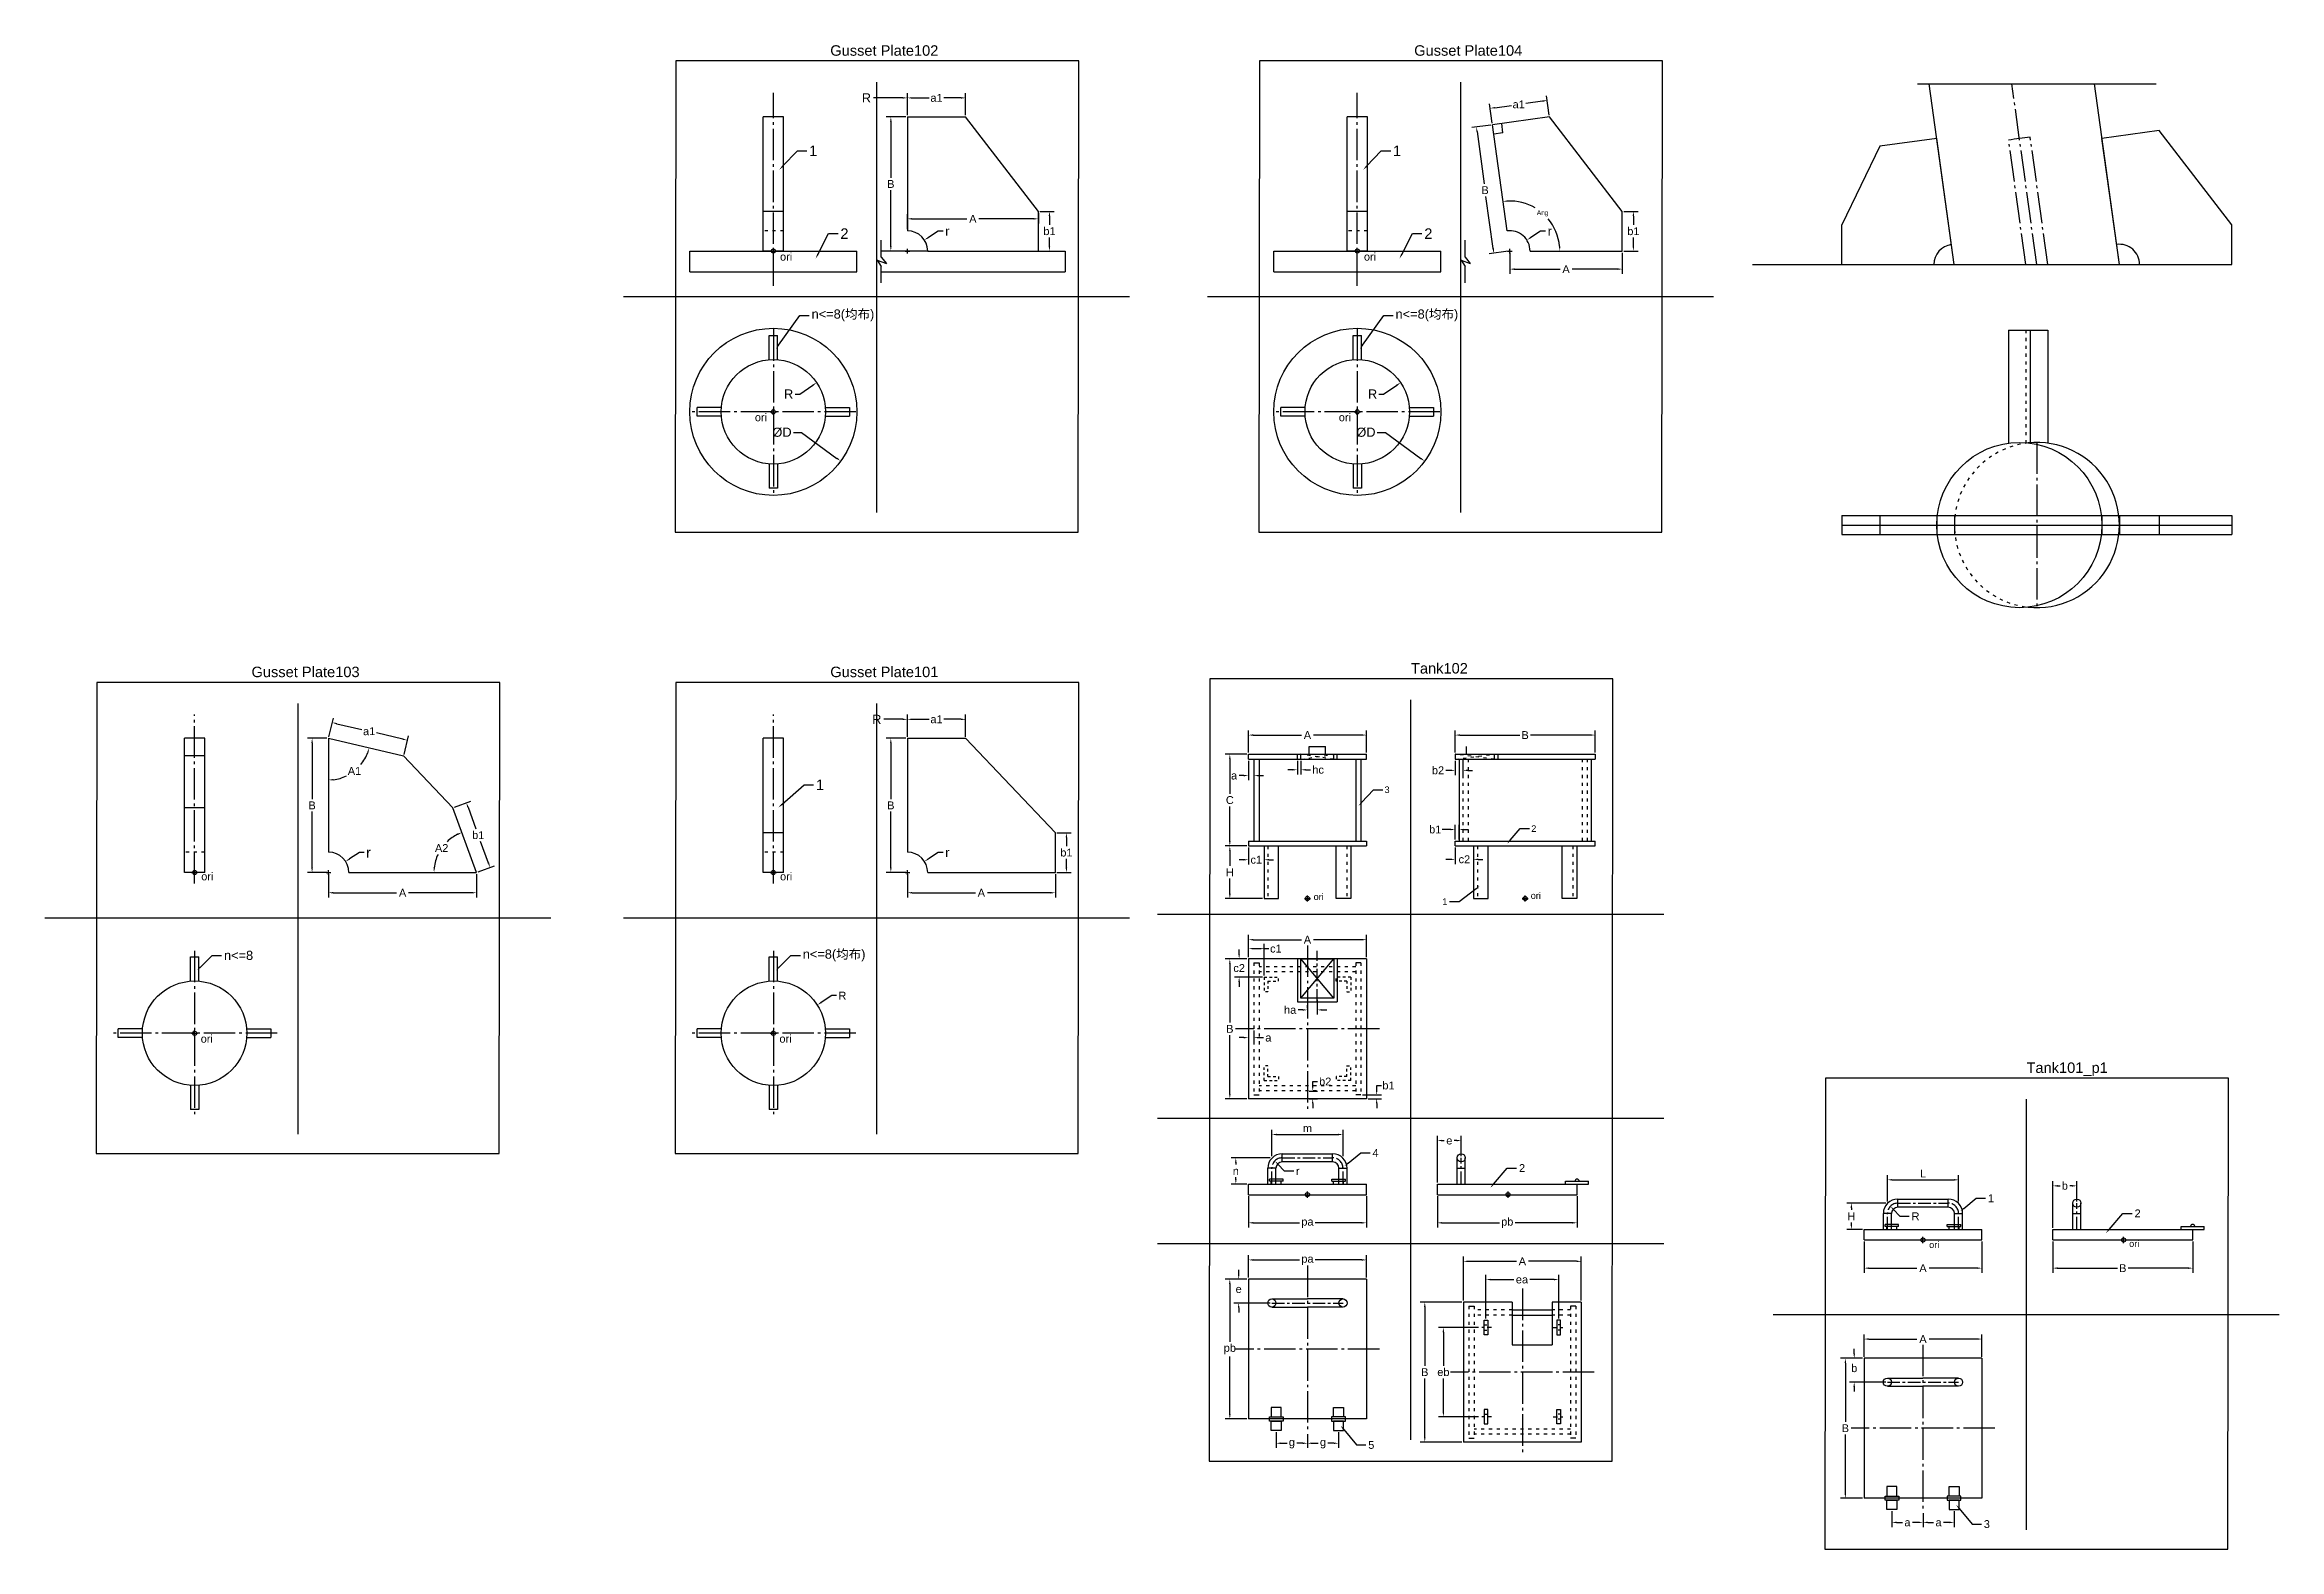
# Model space of a CAD drawing. Header units: inches. Extents: x 9.7 to 95.1, y 3.4 to 60.9.
import ezdxf
from ezdxf import colors
from ezdxf.entities.mleader import LeaderData, LeaderLine
from ezdxf.math import Vec2, Vec3

# ---------------------------------------------------------------- set-up
doc = ezdxf.new("R2010")
doc.units = ezdxf.units.IN
doc.header["$MEASUREMENT"] = 0
doc.linetypes.add('ACAD_ISO03W100', pattern=[30, 12, -18])
doc.linetypes.add('ACAD_ISO04W100', pattern=[30, 24, -3, 0, -3])
doc.styles.get("Standard").update_dxf_attribs({"font": 'arial.ttf'})
doc.dimstyles.get("Standard").update_dxf_attribs({"dimtxt": 0.18, "dimasz": 0.18, "dimexe": 0.18, "dimexo": 0.0625, "dimgap": 0.09, "dimtad": 0, "dimtih": 1, "dimtoh": 1, "dimdec": 4, "dimzin": 0, "dimdsep": 46, "dimtxsty": 'Standard', "dimcen": 0.09, "dimadec": 0, "dimazin": 0, "dimtfac": 1, "dimtdec": 4, "dimtofl": 0, "dimtmove": 0, "dimatfit": 3, "dimfxl": 1, "dimtolj": 1, "dimtzin": 0, "dimarcsym": 0})

msp = doc.modelspace()

# ---------------------------------------------------------------- texts
at = {"color": 1, "linetype": 'Continuous', "width": 1.332267629550188e-15, "attachment_point": 1}
for s, insert, char_height in [(' Gusset Plate102', (39.57563, 60.83921), 0.4), (' Gusset Plate104', (61.89124, 60.83921), 0.4), (' ori', (37.69423, 52.91273), 0.3), (' ori', (60.00985, 52.91273), 0.3), (' ori', (36.73397, 46.77603), 0.3), (' ori', (59.04958, 46.77603), 0.3), (' Gusset Plate103', (17.4571, 37.09897), 0.4), (' Gusset Plate101', (39.57563, 37.09897), 0.4), (' Tank102', (61.76816, 37.2368), 0.4), (' ori', (15.5757, 29.23669), 0.3), (' ori', (37.69423, 29.23669), 0.3), (' ori', (58.10594, 28.43486), 0.25), (' ori', (66.40302, 28.47713), 0.25), (' ori', (15.55361, 23.03579), 0.3), (' ori', (37.67214, 23.03579), 0.3), (' Tank101_p1', (85.29255, 21.97872), 0.4), (' ori', (81.63033, 15.13885), 0.25), (' ori', (89.2743, 15.18112), 0.25)]:
    msp.add_mtext(s, dxfattribs=dict(at, insert=insert, char_height=char_height))

# ---------------------------------------------------------------- blocks, each defined once
blk = doc.blocks.new('*D1')
at = {"color": 0, "linetype": 'Continuous', "lineweight": -2, "transparency": 16777216}
for p, q in [((79.239, 10.738), (79.239, 11.591)), ((79.419, 11.411), (81.262, 11.411)), ((83.565, 11.411), (81.722, 11.411)), ((83.745, 10.738), (83.745, 11.591))]:
    blk.add_line(p, q, dxfattribs=at)
at = {"color": 0, "linetype": 'Continuous', "transparency": 16777216}
for points in [[(79.419, 11.441), (79.419, 11.381), (79.239, 11.411)], [(83.565, 11.441), (83.565, 11.381), (83.745, 11.411)]]:
    blk.add_solid(points, dxfattribs=at)
at = {"layer": 'Defpoints', "color": 0, "linetype": 'Continuous', "transparency": 16777216}
for p in [(83.745, 11.411), (79.239, 10.676), (83.745, 10.676)]:
    blk.add_point(p, dxfattribs=at)
at = {"color": 0, "linetype": 'Continuous', "transparency": 16777216, "insert": (81.492, 11.411), "char_height": 0.3, "attachment_point": 5}
blk.add_mtext('\\A1;A', dxfattribs=at)
blk = doc.blocks.new('*D2')
at = {"color": 0, "linetype": 'Continuous', "lineweight": -2, "transparency": 16777216}
for p, q in [((79.176, 10.676), (78.345, 10.676)), ((78.525, 10.496), (78.525, 8.245)), ((78.525, 5.514), (78.525, 7.765)), ((79.176, 5.334), (78.345, 5.334))]:
    blk.add_line(p, q, dxfattribs=at)
at = {"color": 0, "linetype": 'Continuous', "transparency": 16777216}
for points in [[(78.495, 10.496), (78.555, 10.496), (78.525, 10.676)], [(78.495, 5.514), (78.555, 5.514), (78.525, 5.334)]]:
    blk.add_solid(points, dxfattribs=at)
at = {"layer": 'Defpoints', "color": 0, "linetype": 'Continuous', "transparency": 16777216}
for p in [(79.239, 10.676), (78.525, 5.334), (79.239, 5.334)]:
    blk.add_point(p, dxfattribs=at)
at = {"color": 0, "linetype": 'Continuous', "transparency": 16777216, "insert": (78.525, 8.005), "char_height": 0.3, "attachment_point": 5}
blk.add_mtext('\\A1;B', dxfattribs=at)
blk = doc.blocks.new('*D3')
at = {"color": 0, "linetype": 'Continuous', "lineweight": -2, "transparency": 16777216}
for p, q in [((80.132, 16.666), (80.132, 17.675)), ((80.312, 17.495), (82.672, 17.495)), ((82.852, 16.666), (82.852, 17.675))]:
    blk.add_line(p, q, dxfattribs=at)
at = {"color": 0, "linetype": 'Continuous', "transparency": 16777216}
for points in [[(80.312, 17.525), (80.312, 17.465), (80.132, 17.495)], [(82.672, 17.525), (82.672, 17.465), (82.852, 17.495)]]:
    blk.add_solid(points, dxfattribs=at)
at = {"layer": 'Defpoints', "color": 0, "linetype": 'Continuous', "transparency": 16777216}
for p in [(82.852, 17.495), (80.132, 16.604), (82.852, 16.604)]:
    blk.add_point(p, dxfattribs=at)
at = {"color": 0, "linetype": 'Continuous', "transparency": 16777216, "insert": (81.492, 17.735), "char_height": 0.3, "attachment_point": 5}
blk.add_mtext('\\A1;L', dxfattribs=at)
blk = doc.blocks.new('*D4')
at = {"color": 0, "linetype": 'Continuous', "lineweight": -2, "transparency": 16777216}
for p, q in [((80.069, 16.604), (78.575, 16.604)), ((78.755, 16.424), (78.755, 16.343)), ((79.176, 15.602), (78.575, 15.602)), ((78.755, 15.782), (78.755, 15.863))]:
    blk.add_line(p, q, dxfattribs=at)
at = {"color": 0, "linetype": 'Continuous', "transparency": 16777216}
for points in [[(78.725, 16.424), (78.785, 16.424), (78.755, 16.604)], [(78.725, 15.782), (78.785, 15.782), (78.755, 15.602)]]:
    blk.add_solid(points, dxfattribs=at)
at = {"layer": 'Defpoints', "color": 0, "linetype": 'Continuous', "transparency": 16777216}
for p in [(78.755, 16.604), (80.132, 16.604), (79.239, 15.602)]:
    blk.add_point(p, dxfattribs=at)
at = {"color": 0, "linetype": 'Continuous', "transparency": 16777216, "insert": (78.755, 16.103), "char_height": 0.3, "attachment_point": 5}
blk.add_mtext('\\A1;H', dxfattribs=at)
blk = doc.blocks.new('*D5')
at = {"color": 0, "linetype": 'Continuous', "lineweight": -2, "transparency": 16777216}
for p, q in [((86.457, 15.665), (86.457, 17.444)), ((86.637, 17.264), (86.729, 17.264)), ((87.189, 17.264), (87.097, 17.264)), ((87.369, 16.666), (87.369, 17.444))]:
    blk.add_line(p, q, dxfattribs=at)
at = {"color": 0, "linetype": 'Continuous', "transparency": 16777216}
for points in [[(86.637, 17.294), (86.637, 17.234), (86.457, 17.264)], [(87.189, 17.294), (87.189, 17.234), (87.369, 17.264)]]:
    blk.add_solid(points, dxfattribs=at)
at = {"layer": 'Defpoints', "color": 0, "linetype": 'Continuous', "transparency": 16777216}
for p in [(87.369, 17.264), (87.369, 16.604), (86.457, 15.602)]:
    blk.add_point(p, dxfattribs=at)
at = {"color": 0, "linetype": 'Continuous', "transparency": 16777216, "insert": (86.913, 17.264), "char_height": 0.3, "attachment_point": 5}
blk.add_mtext('\\A1;b', dxfattribs=at)
blk = doc.blocks.new('*D6')
at = {"color": 0, "linetype": 'Continuous', "lineweight": -2, "transparency": 16777216}
for p, q in [((80.301, 4.832), (80.301, 4.227)), ((80.481, 4.407), (80.706, 4.407)), ((81.312, 4.407), (81.087, 4.407)), ((81.492, 4.754), (81.492, 4.227))]:
    blk.add_line(p, q, dxfattribs=at)
at = {"color": 0, "linetype": 'Continuous', "transparency": 16777216}
for points in [[(80.481, 4.437), (80.481, 4.377), (80.301, 4.407)], [(81.312, 4.437), (81.312, 4.377), (81.492, 4.407)]]:
    blk.add_solid(points, dxfattribs=at)
at = {"layer": 'Defpoints', "color": 0, "linetype": 'Continuous', "transparency": 16777216}
for p in [(80.301, 4.894), (81.492, 4.816), (81.492, 4.407)]:
    blk.add_point(p, dxfattribs=at)
at = {"color": 0, "linetype": 'Continuous', "transparency": 16777216, "insert": (80.896, 4.407), "char_height": 0.3, "attachment_point": 5}
blk.add_mtext('\\A1;a', dxfattribs=at)
blk = doc.blocks.new('*D7')
at = {"color": 0, "linetype": 'Continuous', "lineweight": -2, "transparency": 16777216}
for p, q in [((81.492, 4.754), (81.492, 4.227)), ((81.672, 4.407), (81.897, 4.407)), ((82.502, 4.407), (82.277, 4.407)), ((82.682, 4.832), (82.682, 4.227))]:
    blk.add_line(p, q, dxfattribs=at)
at = {"color": 0, "linetype": 'Continuous', "transparency": 16777216}
for points in [[(81.672, 4.437), (81.672, 4.377), (81.492, 4.407)], [(82.502, 4.437), (82.502, 4.377), (82.682, 4.407)]]:
    blk.add_solid(points, dxfattribs=at)
at = {"layer": 'Defpoints', "color": 0, "linetype": 'Continuous', "transparency": 16777216}
for p in [(81.492, 4.816), (81.492, 4.407), (82.682, 4.894)]:
    blk.add_point(p, dxfattribs=at)
at = {"color": 0, "linetype": 'Continuous', "transparency": 16777216, "insert": (82.087, 4.407), "char_height": 0.3, "attachment_point": 5}
blk.add_mtext('\\A1;a', dxfattribs=at)
blk = doc.blocks.new('*D8')
at = {"color": 0, "linetype": 'Continuous', "lineweight": -2, "transparency": 16777216}
for p, q in [((79.239, 15.134), (79.239, 13.941)), ((83.745, 15.134), (83.745, 13.941)), ((79.419, 14.121), (81.262, 14.121)), ((83.565, 14.121), (81.722, 14.121))]:
    blk.add_line(p, q, dxfattribs=at)
at = {"color": 0, "linetype": 'Continuous', "transparency": 16777216}
for points in [[(79.419, 14.151), (79.419, 14.091), (79.239, 14.121)], [(83.565, 14.151), (83.565, 14.091), (83.745, 14.121)]]:
    blk.add_solid(points, dxfattribs=at)
at = {"layer": 'Defpoints', "color": 0, "linetype": 'Continuous', "transparency": 16777216}
for p in [(79.239, 15.197), (83.745, 15.197), (83.745, 14.121)]:
    blk.add_point(p, dxfattribs=at)
at = {"color": 0, "linetype": 'Continuous', "transparency": 16777216, "insert": (81.492, 14.121), "char_height": 0.3, "attachment_point": 5}
blk.add_mtext('\\A1;A', dxfattribs=at)
blk = doc.blocks.new('*D9')
at = {"color": 0, "linetype": 'Continuous', "lineweight": -2, "transparency": 16777216}
for p, q in [((86.457, 15.134), (86.457, 13.941)), ((91.799, 15.134), (91.799, 13.941)), ((86.637, 14.121), (88.924, 14.121)), ((91.619, 14.121), (89.331, 14.121))]:
    blk.add_line(p, q, dxfattribs=at)
at = {"color": 0, "linetype": 'Continuous', "transparency": 16777216}
for points in [[(86.637, 14.151), (86.637, 14.091), (86.457, 14.121)], [(91.619, 14.151), (91.619, 14.091), (91.799, 14.121)]]:
    blk.add_solid(points, dxfattribs=at)
at = {"layer": 'Defpoints', "color": 0, "linetype": 'Continuous', "transparency": 16777216}
for p in [(86.457, 15.197), (91.799, 15.197), (91.799, 14.121)]:
    blk.add_point(p, dxfattribs=at)
at = {"color": 0, "linetype": 'Continuous', "transparency": 16777216, "insert": (89.128, 14.121), "char_height": 0.3, "attachment_point": 5}
blk.add_mtext('\\A1;B', dxfattribs=at)
blk = doc.blocks.new('*D10')
at = {"color": 0, "linetype": 'Continuous', "lineweight": -2, "transparency": 16777216}
for p, q in [((79.176, 10.676), (78.683, 10.676)), ((78.863, 10.856), (78.863, 11.036)), ((80.069, 9.763), (78.683, 9.763)), ((78.863, 9.583), (78.863, 9.403))]:
    blk.add_line(p, q, dxfattribs=at)
at = {"color": 0, "linetype": 'Continuous', "transparency": 16777216}
for points in [[(78.833, 10.856), (78.893, 10.856), (78.863, 10.676)], [(78.833, 9.583), (78.893, 9.583), (78.863, 9.763)]]:
    blk.add_solid(points, dxfattribs=at)
at = {"layer": 'Defpoints', "color": 0, "linetype": 'Continuous', "transparency": 16777216}
for p in [(78.863, 10.676), (79.239, 10.676), (80.132, 9.763)]:
    blk.add_point(p, dxfattribs=at)
at = {"color": 0, "linetype": 'Continuous', "transparency": 16777216, "insert": (78.863, 10.297), "char_height": 0.3, "attachment_point": 5}
blk.add_mtext('\\A1;b', dxfattribs=at)
blk = doc.blocks.new('*D11')
at = {"color": 0, "linetype": 'Continuous', "lineweight": -2, "transparency": 16777216}
for p, q in [((55.714, 33.816), (55.714, 34.666)), ((55.894, 34.486), (57.737, 34.486)), ((60.04, 34.486), (58.197, 34.486)), ((60.22, 33.816), (60.22, 34.666))]:
    blk.add_line(p, q, dxfattribs=at)
at = {"color": 0, "linetype": 'Continuous', "transparency": 16777216}
for points in [[(55.894, 34.516), (55.894, 34.456), (55.714, 34.486)], [(60.04, 34.516), (60.04, 34.456), (60.22, 34.486)]]:
    blk.add_solid(points, dxfattribs=at)
at = {"layer": 'Defpoints', "color": 0, "linetype": 'Continuous', "transparency": 16777216}
for p in [(60.22, 34.486), (55.714, 33.753), (60.22, 33.753)]:
    blk.add_point(p, dxfattribs=at)
at = {"color": 0, "linetype": 'Continuous', "transparency": 16777216, "insert": (57.967, 34.486), "char_height": 0.3, "attachment_point": 5}
blk.add_mtext('\\A1;A', dxfattribs=at)
blk = doc.blocks.new('*D14')
at = {"color": 0, "linetype": 'Continuous', "lineweight": -2, "transparency": 16777216}
for p, q in [((55.652, 30.249), (54.821, 30.249)), ((55.001, 30.069), (55.001, 29.485)), ((56.252, 28.241), (54.821, 28.241)), ((55.001, 28.421), (55.001, 29.005))]:
    blk.add_line(p, q, dxfattribs=at)
at = {"color": 0, "linetype": 'Continuous', "transparency": 16777216}
for points in [[(54.971, 30.069), (55.031, 30.069), (55.001, 30.249)], [(54.971, 28.421), (55.031, 28.421), (55.001, 28.241)]]:
    blk.add_solid(points, dxfattribs=at)
at = {"layer": 'Defpoints', "color": 0, "linetype": 'Continuous', "transparency": 16777216}
for p in [(55.001, 30.249), (55.714, 30.249), (56.314, 28.241)]:
    blk.add_point(p, dxfattribs=at)
at = {"color": 0, "linetype": 'Continuous', "transparency": 16777216, "insert": (55.001, 29.245), "char_height": 0.3, "attachment_point": 5}
blk.add_mtext('\\A1;H', dxfattribs=at)
blk = doc.blocks.new('*D12')
at = {"color": 0, "linetype": 'Continuous', "lineweight": -2, "transparency": 16777216}
for p, q in [((55.652, 33.753), (54.821, 33.753)), ((55.001, 33.573), (55.001, 32.247)), ((55.001, 30.429), (55.001, 31.756)), ((55.652, 30.249), (54.821, 30.249))]:
    blk.add_line(p, q, dxfattribs=at)
at = {"color": 0, "linetype": 'Continuous', "transparency": 16777216}
for points in [[(54.971, 33.573), (55.031, 33.573), (55.001, 33.753)], [(54.971, 30.429), (55.031, 30.429), (55.001, 30.249)]]:
    blk.add_solid(points, dxfattribs=at)
at = {"layer": 'Defpoints', "color": 0, "linetype": 'Continuous', "transparency": 16777216}
for p in [(55.001, 33.753), (55.714, 33.753), (55.714, 30.249)]:
    blk.add_point(p, dxfattribs=at)
at = {"color": 0, "linetype": 'Continuous', "transparency": 16777216, "insert": (55.001, 32.001), "char_height": 0.3, "attachment_point": 5}
blk.add_mtext('\\A1;C', dxfattribs=at)
blk = doc.blocks.new('*D15')
at = {"color": 0, "linetype": 'Continuous', "lineweight": -2, "transparency": 16777216}
for p, q in [((63.615, 33.816), (63.615, 34.666)), ((63.795, 34.486), (66.083, 34.486)), ((68.777, 34.486), (66.49, 34.486)), ((68.957, 33.816), (68.957, 34.666))]:
    blk.add_line(p, q, dxfattribs=at)
at = {"color": 0, "linetype": 'Continuous', "transparency": 16777216}
for points in [[(63.795, 34.516), (63.795, 34.456), (63.615, 34.486)], [(68.777, 34.516), (68.777, 34.456), (68.957, 34.486)]]:
    blk.add_solid(points, dxfattribs=at)
at = {"layer": 'Defpoints', "color": 0, "linetype": 'Continuous', "transparency": 16777216}
for p in [(68.957, 34.486), (63.615, 33.753), (68.957, 33.753)]:
    blk.add_point(p, dxfattribs=at)
at = {"color": 0, "linetype": 'Continuous', "transparency": 16777216, "insert": (66.286, 34.486), "char_height": 0.3, "attachment_point": 5}
blk.add_mtext('\\A1;B', dxfattribs=at)
blk = doc.blocks.new('*D16')
at = {"color": 0, "linetype": 'Continuous', "lineweight": -2, "transparency": 16777216}
for p, q in [((55.714, 25.997), (55.714, 26.849)), ((55.894, 26.669), (57.737, 26.669)), ((60.04, 26.669), (58.197, 26.669)), ((60.22, 25.997), (60.22, 26.849))]:
    blk.add_line(p, q, dxfattribs=at)
at = {"color": 0, "linetype": 'Continuous', "transparency": 16777216}
for points in [[(55.894, 26.699), (55.894, 26.639), (55.714, 26.669)], [(60.04, 26.699), (60.04, 26.639), (60.22, 26.669)]]:
    blk.add_solid(points, dxfattribs=at)
at = {"layer": 'Defpoints', "color": 0, "linetype": 'Continuous', "transparency": 16777216}
for p in [(60.22, 26.669), (55.714, 25.934), (60.22, 25.934)]:
    blk.add_point(p, dxfattribs=at)
at = {"color": 0, "linetype": 'Continuous', "transparency": 16777216, "insert": (57.967, 26.669), "char_height": 0.3, "attachment_point": 5}
blk.add_mtext('\\A1;A', dxfattribs=at)
blk = doc.blocks.new('*D17')
at = {"color": 0, "linetype": 'Continuous', "lineweight": -2, "transparency": 16777216}
for p, q in [((55.652, 25.934), (54.821, 25.934)), ((55.001, 25.754), (55.001, 23.503)), ((55.001, 20.772), (55.001, 23.023)), ((55.652, 20.592), (54.821, 20.592))]:
    blk.add_line(p, q, dxfattribs=at)
at = {"color": 0, "linetype": 'Continuous', "transparency": 16777216}
for points in [[(54.971, 25.754), (55.031, 25.754), (55.001, 25.934)], [(54.971, 20.772), (55.031, 20.772), (55.001, 20.592)]]:
    blk.add_solid(points, dxfattribs=at)
at = {"layer": 'Defpoints', "color": 0, "linetype": 'Continuous', "transparency": 16777216}
for p in [(55.714, 25.934), (55.001, 20.592), (55.714, 20.592)]:
    blk.add_point(p, dxfattribs=at)
at = {"color": 0, "linetype": 'Continuous', "transparency": 16777216, "insert": (55.001, 23.263), "char_height": 0.3, "attachment_point": 5}
blk.add_mtext('\\A1;B', dxfattribs=at)
blk = doc.blocks.new('*D18')
at = {"color": 0, "linetype": 'Continuous', "lineweight": -2, "transparency": 16777216}
for p, q in [((55.714, 30.187), (55.714, 29.542)), ((56.314, 30.187), (56.314, 29.542)), ((55.534, 29.722), (55.354, 29.722)), ((56.494, 29.722), (56.674, 29.722))]:
    blk.add_line(p, q, dxfattribs=at)
at = {"color": 0, "linetype": 'Continuous', "transparency": 16777216}
for points in [[(55.534, 29.752), (55.534, 29.692), (55.714, 29.722)], [(56.494, 29.752), (56.494, 29.692), (56.314, 29.722)]]:
    blk.add_solid(points, dxfattribs=at)
at = {"layer": 'Defpoints', "color": 0, "linetype": 'Continuous', "transparency": 16777216}
for p in [(55.714, 30.249), (56.314, 30.249), (56.314, 29.722)]:
    blk.add_point(p, dxfattribs=at)
at = {"color": 0, "linetype": 'Continuous', "transparency": 16777216, "insert": (56.012, 29.722), "char_height": 0.3, "attachment_point": 5}
blk.add_mtext('\\A1;c1', dxfattribs=at)
blk = doc.blocks.new('*D19')
at = {"color": 0, "linetype": 'Continuous', "lineweight": -2, "transparency": 16777216}
for p, q in [((55.714, 33.502), (55.714, 32.758)), ((55.923, 33.502), (55.923, 32.758)), ((55.534, 32.938), (55.354, 32.938)), ((56.103, 32.938), (56.283, 32.938))]:
    blk.add_line(p, q, dxfattribs=at)
at = {"color": 0, "linetype": 'Continuous', "transparency": 16777216}
for points in [[(55.534, 32.968), (55.534, 32.908), (55.714, 32.938)], [(56.103, 32.968), (56.103, 32.908), (55.923, 32.938)]]:
    blk.add_solid(points, dxfattribs=at)
at = {"layer": 'Defpoints', "color": 0, "linetype": 'Continuous', "transparency": 16777216}
for p in [(55.714, 33.565), (55.923, 33.565), (55.923, 32.938)]:
    blk.add_point(p, dxfattribs=at)
at = {"color": 0, "linetype": 'Continuous', "transparency": 16777216, "insert": (55.164, 32.938), "char_height": 0.3, "attachment_point": 5}
blk.add_mtext('\\A1;a', dxfattribs=at)
blk = doc.blocks.new('*D20')
at = {"color": 0, "linetype": 'Continuous', "lineweight": -2, "transparency": 16777216}
for p, q in [((63.615, 30.187), (63.615, 29.558)), ((64.315, 30.187), (64.315, 29.558)), ((63.435, 29.738), (63.255, 29.738)), ((64.495, 29.738), (64.675, 29.738))]:
    blk.add_line(p, q, dxfattribs=at)
at = {"color": 0, "linetype": 'Continuous', "transparency": 16777216}
for points in [[(63.435, 29.768), (63.435, 29.708), (63.615, 29.738)], [(64.495, 29.768), (64.495, 29.708), (64.315, 29.738)]]:
    blk.add_solid(points, dxfattribs=at)
at = {"layer": 'Defpoints', "color": 0, "linetype": 'Continuous', "transparency": 16777216}
for p in [(63.615, 30.249), (64.315, 30.249), (64.315, 29.738)]:
    blk.add_point(p, dxfattribs=at)
at = {"color": 0, "linetype": 'Continuous', "transparency": 16777216, "insert": (63.965, 29.738), "char_height": 0.3, "attachment_point": 5}
blk.add_mtext('\\A1;c2', dxfattribs=at)
blk = doc.blocks.new('*D21')
at = {"color": 0, "linetype": 'Continuous', "lineweight": -2, "transparency": 16777216}
for p, q in [((63.615, 33.502), (63.615, 32.958)), ((63.912, 33.502), (63.912, 32.958)), ((63.435, 33.138), (63.255, 33.138)), ((64.092, 33.138), (64.272, 33.138))]:
    blk.add_line(p, q, dxfattribs=at)
at = {"color": 0, "linetype": 'Continuous', "transparency": 16777216}
for points in [[(63.435, 33.168), (63.435, 33.108), (63.615, 33.138)], [(64.092, 33.168), (64.092, 33.108), (63.912, 33.138)]]:
    blk.add_solid(points, dxfattribs=at)
at = {"layer": 'Defpoints', "color": 0, "linetype": 'Continuous', "transparency": 16777216}
for p in [(63.615, 33.565), (63.912, 33.565), (63.912, 33.138)]:
    blk.add_point(p, dxfattribs=at)
at = {"color": 0, "linetype": 'Continuous', "transparency": 16777216, "insert": (62.957, 33.138), "char_height": 0.3, "attachment_point": 5}
blk.add_mtext('\\A1;b2', dxfattribs=at)
blk = doc.blocks.new('*D13')
at = {"color": 0, "linetype": 'Continuous', "lineweight": -2, "transparency": 16777216}
for p, q in [((55.714, 25.997), (55.714, 26.506)), ((56.314, 25.297), (56.314, 26.506)), ((55.894, 26.326), (56.134, 26.326)), ((56.314, 26.326), (56.494, 26.326))]:
    blk.add_line(p, q, dxfattribs=at)
at = {"color": 0, "linetype": 'Continuous', "transparency": 16777216}
for points in [[(55.894, 26.356), (55.894, 26.296), (55.714, 26.326)], [(56.134, 26.356), (56.134, 26.296), (56.314, 26.326)]]:
    blk.add_solid(points, dxfattribs=at)
at = {"layer": 'Defpoints', "color": 0, "linetype": 'Continuous', "transparency": 16777216}
for p in [(55.714, 26.326), (55.714, 25.934), (56.314, 25.234)]:
    blk.add_point(p, dxfattribs=at)
at = {"color": 0, "linetype": 'Continuous', "transparency": 16777216, "insert": (56.759, 26.326), "char_height": 0.3, "attachment_point": 5}
blk.add_mtext('\\A1;c1', dxfattribs=at)
blk = doc.blocks.new('*D22')
at = {"color": 0, "linetype": 'Continuous', "lineweight": -2, "transparency": 16777216}
for p, q in [((63.435, 30.877), (63.122, 30.877)), ((63.615, 30.5), (63.615, 31.057)), ((63.761, 30.5), (63.761, 31.057)), ((63.941, 30.877), (64.121, 30.877))]:
    blk.add_line(p, q, dxfattribs=at)
at = {"color": 0, "linetype": 'Continuous', "transparency": 16777216}
for points in [[(63.435, 30.907), (63.435, 30.847), (63.615, 30.877)], [(63.941, 30.907), (63.941, 30.847), (63.761, 30.877)]]:
    blk.add_solid(points, dxfattribs=at)
at = {"layer": 'Defpoints', "color": 0, "linetype": 'Continuous', "transparency": 16777216}
for p in [(63.761, 30.877), (63.615, 30.438), (63.761, 30.438)]:
    blk.add_point(p, dxfattribs=at)
at = {"color": 0, "linetype": 'Continuous', "transparency": 16777216, "insert": (62.851, 30.877), "char_height": 0.3, "attachment_point": 5}
blk.add_mtext('\\A1;b1', dxfattribs=at)
blk = doc.blocks.new('*D23')
at = {"color": 0, "linetype": 'Continuous', "lineweight": -2, "transparency": 16777216}
for p, q in [((55.652, 25.934), (55.177, 25.934)), ((55.357, 26.114), (55.357, 26.294)), ((56.252, 25.234), (55.177, 25.234)), ((55.357, 25.054), (55.357, 24.874))]:
    blk.add_line(p, q, dxfattribs=at)
at = {"color": 0, "linetype": 'Continuous', "transparency": 16777216}
for points in [[(55.327, 26.114), (55.387, 26.114), (55.357, 25.934)], [(55.327, 25.054), (55.387, 25.054), (55.357, 25.234)]]:
    blk.add_solid(points, dxfattribs=at)
at = {"layer": 'Defpoints', "color": 0, "linetype": 'Continuous', "transparency": 16777216}
for p in [(55.714, 25.934), (55.357, 25.234), (56.314, 25.234)]:
    blk.add_point(p, dxfattribs=at)
at = {"color": 0, "linetype": 'Continuous', "transparency": 16777216, "insert": (55.357, 25.584), "char_height": 0.3, "attachment_point": 5}
blk.add_mtext('\\A1;c2', dxfattribs=at)
blk = doc.blocks.new('*D24')
at = {"color": 0, "linetype": 'Continuous', "lineweight": -2, "transparency": 16777216}
for p, q in [((55.714, 23.201), (55.714, 22.747)), ((55.923, 23.201), (55.923, 22.747)), ((55.534, 22.927), (55.354, 22.927)), ((56.103, 22.927), (56.283, 22.927))]:
    blk.add_line(p, q, dxfattribs=at)
at = {"color": 0, "linetype": 'Continuous', "transparency": 16777216}
for points in [[(55.534, 22.957), (55.534, 22.897), (55.714, 22.927)], [(56.103, 22.957), (56.103, 22.897), (55.923, 22.927)]]:
    blk.add_solid(points, dxfattribs=at)
at = {"layer": 'Defpoints', "color": 0, "linetype": 'Continuous', "transparency": 16777216}
for p in [(55.714, 23.263), (55.923, 23.263), (55.923, 22.927)]:
    blk.add_point(p, dxfattribs=at)
at = {"color": 0, "linetype": 'Continuous', "transparency": 16777216, "insert": (56.473, 22.927), "char_height": 0.3, "attachment_point": 5}
blk.add_mtext('\\A1;a', dxfattribs=at)
blk = doc.blocks.new('*D25')
at = {"color": 0, "linetype": 'Continuous', "lineweight": -2, "transparency": 16777216}
for p, q in [((60.074, 20.738), (60.793, 20.738)), ((60.283, 20.592), (60.793, 20.592)), ((60.613, 20.918), (60.613, 21.098)), ((60.613, 21.098), (60.793, 21.098)), ((60.613, 20.412), (60.613, 20.232))]:
    blk.add_line(p, q, dxfattribs=at)
at = {"color": 0, "linetype": 'Continuous', "transparency": 16777216}
for points in [[(60.583, 20.918), (60.643, 20.918), (60.613, 20.738)], [(60.583, 20.412), (60.643, 20.412), (60.613, 20.592)]]:
    blk.add_solid(points, dxfattribs=at)
at = {"layer": 'Defpoints', "color": 0, "linetype": 'Continuous', "transparency": 16777216}
for p in [(60.012, 20.738), (60.22, 20.592), (60.613, 20.738)]:
    blk.add_point(p, dxfattribs=at)
at = {"color": 0, "linetype": 'Continuous', "transparency": 16777216, "insert": (61.064, 21.098), "char_height": 0.3, "attachment_point": 5}
blk.add_mtext('\\A1;b1', dxfattribs=at)
blk = doc.blocks.new('*D26')
at = {"color": 0, "linetype": 'Continuous', "lineweight": -2, "transparency": 16777216}
for p, q in [((58.03, 20.888), (58.348, 20.888)), ((58.03, 20.592), (58.348, 20.592)), ((58.168, 21.068), (58.168, 21.248)), ((58.168, 21.248), (58.348, 21.248)), ((58.168, 20.412), (58.168, 20.232))]:
    blk.add_line(p, q, dxfattribs=at)
at = {"color": 0, "linetype": 'Continuous', "transparency": 16777216}
for points in [[(58.138, 21.068), (58.198, 21.068), (58.168, 20.888)], [(58.138, 20.412), (58.198, 20.412), (58.168, 20.592)]]:
    blk.add_solid(points, dxfattribs=at)
at = {"layer": 'Defpoints', "color": 0, "linetype": 'Continuous', "transparency": 16777216}
for p in [(57.967, 20.888), (57.967, 20.592), (58.168, 20.888)]:
    blk.add_point(p, dxfattribs=at)
at = {"color": 0, "linetype": 'Continuous', "transparency": 16777216, "insert": (58.646, 21.248), "char_height": 0.3, "attachment_point": 5}
blk.add_mtext('\\A1;b2', dxfattribs=at)
blk = doc.blocks.new('*D29')
at = {"color": 0, "linetype": 'Continuous', "lineweight": -2, "transparency": 16777216}
for p, q in [((55.714, 13.762), (55.714, 14.615)), ((60.22, 13.762), (60.22, 14.615)), ((55.894, 14.435), (57.667, 14.435)), ((60.04, 14.435), (58.268, 14.435))]:
    blk.add_line(p, q, dxfattribs=at)
at = {"color": 0, "linetype": 'Continuous', "transparency": 16777216}
for points in [[(55.894, 14.465), (55.894, 14.405), (55.714, 14.435)], [(60.04, 14.465), (60.04, 14.405), (60.22, 14.435)]]:
    blk.add_solid(points, dxfattribs=at)
at = {"layer": 'Defpoints', "color": 0, "linetype": 'Continuous', "transparency": 16777216}
for p in [(55.714, 13.7), (60.22, 14.435), (60.22, 13.7)]:
    blk.add_point(p, dxfattribs=at)
at = {"color": 0, "linetype": 'Continuous', "transparency": 16777216, "insert": (57.967, 14.435), "char_height": 0.3, "attachment_point": 5}
blk.add_mtext('\\A1;pa', dxfattribs=at)
blk = doc.blocks.new('*D30')
at = {"color": 0, "linetype": 'Continuous', "lineweight": -2, "transparency": 16777216}
for p, q in [((55.652, 13.7), (54.821, 13.7)), ((55.001, 13.52), (55.001, 11.31)), ((55.001, 8.538), (55.001, 10.747)), ((55.652, 8.358), (54.821, 8.358))]:
    blk.add_line(p, q, dxfattribs=at)
at = {"color": 0, "linetype": 'Continuous', "transparency": 16777216}
for points in [[(54.971, 13.52), (55.031, 13.52), (55.001, 13.7)], [(54.971, 8.538), (55.031, 8.538), (55.001, 8.358)]]:
    blk.add_solid(points, dxfattribs=at)
at = {"layer": 'Defpoints', "color": 0, "linetype": 'Continuous', "transparency": 16777216}
for p in [(55.714, 13.7), (55.001, 8.358), (55.714, 8.358)]:
    blk.add_point(p, dxfattribs=at)
at = {"color": 0, "linetype": 'Continuous', "transparency": 16777216, "insert": (55.001, 11.029), "char_height": 0.3, "attachment_point": 5}
blk.add_mtext('\\A1;pb', dxfattribs=at)
blk = doc.blocks.new('*D27')
at = {"color": 0, "linetype": 'Continuous', "lineweight": -2, "transparency": 16777216}
for p, q in [((56.607, 18.397), (56.607, 19.406)), ((56.787, 19.226), (59.147, 19.226)), ((59.327, 18.397), (59.327, 19.406))]:
    blk.add_line(p, q, dxfattribs=at)
at = {"color": 0, "linetype": 'Continuous', "transparency": 16777216}
for points in [[(56.787, 19.256), (56.787, 19.196), (56.607, 19.226)], [(59.147, 19.256), (59.147, 19.196), (59.327, 19.226)]]:
    blk.add_solid(points, dxfattribs=at)
at = {"layer": 'Defpoints', "color": 0, "linetype": 'Continuous', "transparency": 16777216}
for p in [(59.327, 19.226), (56.607, 18.335), (59.327, 18.335)]:
    blk.add_point(p, dxfattribs=at)
at = {"color": 0, "linetype": 'Continuous', "transparency": 16777216, "insert": (57.967, 19.466), "char_height": 0.3, "attachment_point": 5}
blk.add_mtext('\\A1;m', dxfattribs=at)
blk = doc.blocks.new('*D31')
at = {"color": 0, "linetype": 'Continuous', "lineweight": -2, "transparency": 16777216}
for p, q in [((56.545, 18.335), (55.05, 18.335)), ((55.23, 18.155), (55.23, 18.074)), ((55.652, 17.333), (55.05, 17.333)), ((55.23, 17.513), (55.23, 17.594))]:
    blk.add_line(p, q, dxfattribs=at)
at = {"color": 0, "linetype": 'Continuous', "transparency": 16777216}
for points in [[(55.2, 18.155), (55.26, 18.155), (55.23, 18.335)], [(55.2, 17.513), (55.26, 17.513), (55.23, 17.333)]]:
    blk.add_solid(points, dxfattribs=at)
at = {"layer": 'Defpoints', "color": 0, "linetype": 'Continuous', "transparency": 16777216}
for p in [(55.23, 18.335), (56.607, 18.335), (55.714, 17.333)]:
    blk.add_point(p, dxfattribs=at)
at = {"color": 0, "linetype": 'Continuous', "transparency": 16777216, "insert": (55.23, 17.834), "char_height": 0.3, "attachment_point": 5}
blk.add_mtext('\\A1;n', dxfattribs=at)
blk = doc.blocks.new('*D32')
at = {"color": 0, "linetype": 'Continuous', "lineweight": -2, "transparency": 16777216}
for p, q in [((62.932, 17.396), (62.932, 19.175)), ((63.112, 18.995), (63.198, 18.995)), ((63.665, 18.995), (63.579, 18.995)), ((63.845, 18.397), (63.845, 19.175))]:
    blk.add_line(p, q, dxfattribs=at)
at = {"color": 0, "linetype": 'Continuous', "transparency": 16777216}
for points in [[(63.112, 19.025), (63.112, 18.965), (62.932, 18.995)], [(63.665, 19.025), (63.665, 18.965), (63.845, 18.995)]]:
    blk.add_solid(points, dxfattribs=at)
at = {"layer": 'Defpoints', "color": 0, "linetype": 'Continuous', "transparency": 16777216}
for p in [(63.845, 18.995), (63.845, 18.335), (62.932, 17.333)]:
    blk.add_point(p, dxfattribs=at)
at = {"color": 0, "linetype": 'Continuous', "transparency": 16777216, "insert": (63.389, 18.995), "char_height": 0.3, "attachment_point": 5}
blk.add_mtext('\\A1;e', dxfattribs=at)
blk = doc.blocks.new('*D33')
at = {"color": 0, "linetype": 'Continuous', "lineweight": -2, "transparency": 16777216}
for p, q in [((56.777, 7.855), (56.777, 7.251)), ((57.967, 7.777), (57.967, 7.251)), ((56.957, 7.431), (57.186, 7.431)), ((57.787, 7.431), (57.558, 7.431))]:
    blk.add_line(p, q, dxfattribs=at)
at = {"color": 0, "linetype": 'Continuous', "transparency": 16777216}
for points in [[(56.957, 7.461), (56.957, 7.401), (56.777, 7.431)], [(57.787, 7.461), (57.787, 7.401), (57.967, 7.431)]]:
    blk.add_solid(points, dxfattribs=at)
at = {"layer": 'Defpoints', "color": 0, "linetype": 'Continuous', "transparency": 16777216}
for p in [(56.777, 7.918), (57.967, 7.84), (57.967, 7.431)]:
    blk.add_point(p, dxfattribs=at)
at = {"color": 0, "linetype": 'Continuous', "transparency": 16777216, "insert": (57.372, 7.431), "char_height": 0.3, "attachment_point": 5}
blk.add_mtext('\\A1;g', dxfattribs=at)
blk = doc.blocks.new('*D28')
at = {"color": 0, "linetype": 'Continuous', "lineweight": -2, "transparency": 16777216}
for p, q in [((57.967, 7.777), (57.967, 7.251)), ((59.158, 7.855), (59.158, 7.251)), ((58.147, 7.431), (58.377, 7.431)), ((58.978, 7.431), (58.748, 7.431))]:
    blk.add_line(p, q, dxfattribs=at)
at = {"color": 0, "linetype": 'Continuous', "transparency": 16777216}
for points in [[(58.147, 7.461), (58.147, 7.401), (57.967, 7.431)], [(58.978, 7.461), (58.978, 7.401), (59.158, 7.431)]]:
    blk.add_solid(points, dxfattribs=at)
at = {"layer": 'Defpoints', "color": 0, "linetype": 'Continuous', "transparency": 16777216}
for p in [(57.967, 7.84), (59.158, 7.918), (57.967, 7.431)]:
    blk.add_point(p, dxfattribs=at)
at = {"color": 0, "linetype": 'Continuous', "transparency": 16777216, "insert": (58.562, 7.431), "char_height": 0.3, "attachment_point": 5}
blk.add_mtext('\\A1;g', dxfattribs=at)
blk = doc.blocks.new('*D34')
at = {"color": 0, "linetype": 'Continuous', "lineweight": -2, "transparency": 16777216}
for p, q in [((55.714, 16.865), (55.714, 15.672)), ((60.22, 16.865), (60.22, 15.672)), ((55.894, 15.852), (57.667, 15.852)), ((60.04, 15.852), (58.268, 15.852))]:
    blk.add_line(p, q, dxfattribs=at)
at = {"color": 0, "linetype": 'Continuous', "transparency": 16777216}
for points in [[(55.894, 15.882), (55.894, 15.822), (55.714, 15.852)], [(60.04, 15.882), (60.04, 15.822), (60.22, 15.852)]]:
    blk.add_solid(points, dxfattribs=at)
at = {"layer": 'Defpoints', "color": 0, "linetype": 'Continuous', "transparency": 16777216}
for p in [(55.714, 16.928), (60.22, 16.928), (60.22, 15.852)]:
    blk.add_point(p, dxfattribs=at)
at = {"color": 0, "linetype": 'Continuous', "transparency": 16777216, "insert": (57.967, 15.852), "char_height": 0.3, "attachment_point": 5}
blk.add_mtext('\\A1;pa', dxfattribs=at)
blk = doc.blocks.new('*D35')
at = {"color": 0, "linetype": 'Continuous', "lineweight": -2, "transparency": 16777216}
for p, q in [((62.932, 16.865), (62.932, 15.672)), ((68.274, 16.865), (68.274, 15.672)), ((63.112, 15.852), (65.303, 15.852)), ((68.094, 15.852), (65.904, 15.852))]:
    blk.add_line(p, q, dxfattribs=at)
at = {"color": 0, "linetype": 'Continuous', "transparency": 16777216}
for points in [[(63.112, 15.882), (63.112, 15.822), (62.932, 15.852)], [(68.094, 15.882), (68.094, 15.822), (68.274, 15.852)]]:
    blk.add_solid(points, dxfattribs=at)
at = {"layer": 'Defpoints', "color": 0, "linetype": 'Continuous', "transparency": 16777216}
for p in [(62.932, 16.928), (68.274, 16.928), (68.274, 15.852)]:
    blk.add_point(p, dxfattribs=at)
at = {"color": 0, "linetype": 'Continuous', "transparency": 16777216, "insert": (65.603, 15.852), "char_height": 0.3, "attachment_point": 5}
blk.add_mtext('\\A1;pb', dxfattribs=at)
blk = doc.blocks.new('*D36')
at = {"color": 0, "linetype": 'Continuous', "lineweight": -2, "transparency": 16777216}
for p, q in [((55.652, 13.7), (55.159, 13.7)), ((55.339, 13.88), (55.339, 14.06)), ((56.545, 12.787), (55.159, 12.787)), ((55.339, 12.607), (55.339, 12.427))]:
    blk.add_line(p, q, dxfattribs=at)
at = {"color": 0, "linetype": 'Continuous', "transparency": 16777216}
for points in [[(55.309, 13.88), (55.369, 13.88), (55.339, 13.7)], [(55.309, 12.607), (55.369, 12.607), (55.339, 12.787)]]:
    blk.add_solid(points, dxfattribs=at)
at = {"layer": 'Defpoints', "color": 0, "linetype": 'Continuous', "transparency": 16777216}
for p in [(55.339, 13.7), (55.714, 13.7), (56.607, 12.787)]:
    blk.add_point(p, dxfattribs=at)
at = {"color": 0, "linetype": 'Continuous', "transparency": 16777216, "insert": (55.339, 13.321), "char_height": 0.3, "attachment_point": 5}
blk.add_mtext('\\A1;e', dxfattribs=at)
blk = doc.blocks.new('*D37')
at = {"color": 0, "linetype": 'Continuous', "lineweight": -2, "transparency": 16777216}
for p, q in [((57.787, 23.986), (57.607, 23.986)), ((57.967, 24.049), (57.967, 24.166)), ((58.345, 24.374), (58.345, 23.806)), ((58.525, 23.986), (58.705, 23.986))]:
    blk.add_line(p, q, dxfattribs=at)
at = {"color": 0, "linetype": 'Continuous', "transparency": 16777216}
for points in [[(57.787, 24.016), (57.787, 23.956), (57.967, 23.986)], [(58.525, 24.016), (58.525, 23.956), (58.345, 23.986)]]:
    blk.add_solid(points, dxfattribs=at)
at = {"layer": 'Defpoints', "color": 0, "linetype": 'Continuous', "transparency": 16777216}
for p in [(57.967, 23.986), (57.967, 23.986), (58.345, 24.437)]:
    blk.add_point(p, dxfattribs=at)
at = {"color": 0, "linetype": 'Continuous', "transparency": 16777216, "insert": (57.307, 23.986), "char_height": 0.3, "attachment_point": 5}
blk.add_mtext('\\A1;ha', dxfattribs=at)
blk = doc.blocks.new('*D38')
at = {"color": 0, "linetype": 'Continuous', "lineweight": -2, "transparency": 16777216}
for p, q in [((57.581, 33.502), (57.581, 32.981)), ((57.72, 33.502), (57.72, 32.981)), ((57.401, 33.161), (57.221, 33.161)), ((57.9, 33.161), (58.08, 33.161))]:
    blk.add_line(p, q, dxfattribs=at)
at = {"color": 0, "linetype": 'Continuous', "transparency": 16777216}
for points in [[(57.401, 33.191), (57.401, 33.131), (57.581, 33.161)], [(57.9, 33.191), (57.9, 33.131), (57.72, 33.161)]]:
    blk.add_solid(points, dxfattribs=at)
at = {"layer": 'Defpoints', "color": 0, "linetype": 'Continuous', "transparency": 16777216}
for p in [(57.581, 33.565), (57.72, 33.565), (57.72, 33.161)]:
    blk.add_point(p, dxfattribs=at)
at = {"color": 0, "linetype": 'Continuous', "transparency": 16777216, "insert": (58.375, 33.161), "char_height": 0.3, "attachment_point": 5}
blk.add_mtext('\\A1;hc', dxfattribs=at)
blk = doc.blocks.new('*D40')
at = {"color": 0, "linetype": 'Continuous', "lineweight": -2, "transparency": 16777216}
for p, q in [((63.928, 12.882), (63.928, 14.561)), ((68.434, 12.882), (68.434, 14.561)), ((64.108, 14.381), (65.951, 14.381)), ((68.254, 14.381), (66.411, 14.381))]:
    blk.add_line(p, q, dxfattribs=at)
at = {"color": 0, "linetype": 'Continuous', "transparency": 16777216}
for points in [[(64.108, 14.411), (64.108, 14.351), (63.928, 14.381)], [(68.254, 14.411), (68.254, 14.351), (68.434, 14.381)]]:
    blk.add_solid(points, dxfattribs=at)
at = {"layer": 'Defpoints', "color": 0, "linetype": 'Continuous', "transparency": 16777216}
for p in [(68.434, 14.381), (63.928, 12.82), (68.434, 12.82)]:
    blk.add_point(p, dxfattribs=at)
at = {"color": 0, "linetype": 'Continuous', "transparency": 16777216, "insert": (66.181, 14.381), "char_height": 0.3, "attachment_point": 5}
blk.add_mtext('\\A1;A', dxfattribs=at)
blk = doc.blocks.new('*D41')
at = {"color": 0, "linetype": 'Continuous', "lineweight": -2, "transparency": 16777216}
for p, q in [((63.865, 12.82), (62.272, 12.82)), ((62.452, 12.64), (62.452, 10.389)), ((62.452, 7.658), (62.452, 9.909)), ((63.865, 7.478), (62.272, 7.478))]:
    blk.add_line(p, q, dxfattribs=at)
at = {"color": 0, "linetype": 'Continuous', "transparency": 16777216}
for points in [[(62.422, 12.64), (62.482, 12.64), (62.452, 12.82)], [(62.422, 7.658), (62.482, 7.658), (62.452, 7.478)]]:
    blk.add_solid(points, dxfattribs=at)
at = {"layer": 'Defpoints', "color": 0, "linetype": 'Continuous', "transparency": 16777216}
for p in [(63.928, 12.82), (62.452, 7.478), (63.928, 7.478)]:
    blk.add_point(p, dxfattribs=at)
at = {"color": 0, "linetype": 'Continuous', "transparency": 16777216, "insert": (62.452, 10.149), "char_height": 0.3, "attachment_point": 5}
blk.add_mtext('\\A1;B', dxfattribs=at)
blk = doc.blocks.new('*D39')
at = {"color": 0, "linetype": 'Continuous', "lineweight": -2, "transparency": 16777216}
for p, q in [((64.791, 12.192), (64.791, 13.865)), ((64.971, 13.685), (65.859, 13.685)), ((67.391, 13.685), (66.472, 13.685)), ((67.571, 12.192), (67.571, 13.865))]:
    blk.add_line(p, q, dxfattribs=at)
at = {"color": 0, "linetype": 'Continuous', "transparency": 16777216}
for points in [[(64.971, 13.715), (64.971, 13.655), (64.791, 13.685)], [(67.391, 13.715), (67.391, 13.655), (67.571, 13.685)]]:
    blk.add_solid(points, dxfattribs=at)
at = {"layer": 'Defpoints', "color": 0, "linetype": 'Continuous', "transparency": 16777216}
for p in [(64.791, 13.685), (64.791, 12.13), (67.571, 12.13)]:
    blk.add_point(p, dxfattribs=at)
at = {"color": 0, "linetype": 'Continuous', "transparency": 16777216, "insert": (66.166, 13.685), "char_height": 0.3, "attachment_point": 5}
blk.add_mtext('\\A1;ea', dxfattribs=at)
blk = doc.blocks.new('*D42')
at = {"color": 0, "linetype": 'Continuous', "lineweight": -2, "transparency": 16777216}
for p, q in [((64.502, 11.853), (62.982, 11.853)), ((63.162, 11.673), (63.162, 10.391)), ((63.162, 8.625), (63.162, 9.907)), ((64.502, 8.445), (62.982, 8.445))]:
    blk.add_line(p, q, dxfattribs=at)
at = {"color": 0, "linetype": 'Continuous', "transparency": 16777216}
for points in [[(63.132, 11.673), (63.192, 11.673), (63.162, 11.853)], [(63.132, 8.625), (63.192, 8.625), (63.162, 8.445)]]:
    blk.add_solid(points, dxfattribs=at)
at = {"layer": 'Defpoints', "color": 0, "linetype": 'Continuous', "transparency": 16777216}
for p in [(64.565, 11.853), (63.162, 8.445), (64.565, 8.445)]:
    blk.add_point(p, dxfattribs=at)
at = {"color": 0, "linetype": 'Continuous', "transparency": 16777216, "insert": (63.162, 10.149), "char_height": 0.3, "attachment_point": 5}
blk.add_mtext('\\A1;eb', dxfattribs=at)
blk = doc.blocks.new('*U43')
at = {"color": 1, "linetype": 'Continuous'}
for p, q in [((-0.463, 0.162), (0.463, 0.162)), ((0.463, 0.162), (0.463, -0.162)), ((-0.463, -0.162), (0.463, -0.162))]:
    blk.add_line(p, q, dxfattribs=at)
blk = doc.blocks.new('*U44')
at = {"color": 0, "linetype": 'ByBlock', "lineweight": -2, "transparency": 16777216}
for p, rotation in [((37.556, 25.548), 90), ((35.103, 23.095), 180), ((37.556, 20.643), 270)]:
    blk.add_blockref('*U43', p, dxfattribs=dict(at, rotation=rotation))
blk.add_blockref('*U43', (40.008, 23.095), dxfattribs=at)
blk = doc.blocks.new('*D45')
at = {"color": 0, "linetype": 'Continuous', "lineweight": -2, "transparency": 16777216}
for p, q in [((42.678, 34.425), (42.678, 35.268)), ((42.858, 35.088), (43.514, 35.088)), ((44.724, 35.088), (44.068, 35.088)), ((44.904, 34.425), (44.904, 35.268))]:
    blk.add_line(p, q, dxfattribs=at)
at = {"color": 0, "linetype": 'Continuous', "transparency": 16777216}
for points in [[(42.858, 35.118), (42.858, 35.058), (42.678, 35.088)], [(44.724, 35.118), (44.724, 35.058), (44.904, 35.088)]]:
    blk.add_solid(points, dxfattribs=at)
at = {"layer": 'Defpoints', "color": 0, "linetype": 'Continuous', "transparency": 16777216}
for p in [(44.904, 35.088), (42.678, 34.363), (44.904, 34.363)]:
    blk.add_point(p, dxfattribs=at)
at = {"color": 0, "linetype": 'Continuous', "transparency": 16777216, "insert": (43.791, 35.088), "char_height": 0.3, "attachment_point": 5}
blk.add_mtext('\\A1;a1', dxfattribs=at)
blk = doc.blocks.new('*D46')
at = {"color": 0, "linetype": 'Continuous', "lineweight": -2, "transparency": 16777216}
for p, q in [((48.395, 30.753), (48.936, 30.753)), ((48.756, 30.573), (48.756, 30.238)), ((48.395, 29.238), (48.936, 29.238)), ((48.756, 29.418), (48.756, 29.752))]:
    blk.add_line(p, q, dxfattribs=at)
at = {"color": 0, "linetype": 'Continuous', "transparency": 16777216}
for points in [[(48.726, 30.573), (48.786, 30.573), (48.756, 30.753)], [(48.726, 29.418), (48.786, 29.418), (48.756, 29.238)]]:
    blk.add_solid(points, dxfattribs=at)
at = {"layer": 'Defpoints', "color": 0, "linetype": 'Continuous', "transparency": 16777216}
for p in [(48.333, 30.753), (48.333, 29.238), (48.756, 29.238)]:
    blk.add_point(p, dxfattribs=at)
at = {"color": 0, "linetype": 'Continuous', "transparency": 16777216, "insert": (48.756, 29.995), "char_height": 0.3, "attachment_point": 5}
blk.add_mtext('\\A1;b1', dxfattribs=at)
blk = doc.blocks.new('*D47')
at = {"color": 0, "linetype": 'Continuous', "lineweight": -2, "transparency": 16777216}
for p, q in [((42.678, 29.175), (42.678, 28.282)), ((48.333, 29.175), (48.333, 28.282)), ((42.858, 28.462), (45.275, 28.462)), ((48.153, 28.462), (45.735, 28.462))]:
    blk.add_line(p, q, dxfattribs=at)
at = {"color": 0, "linetype": 'Continuous', "transparency": 16777216}
for points in [[(42.858, 28.492), (42.858, 28.432), (42.678, 28.462)], [(48.153, 28.492), (48.153, 28.432), (48.333, 28.462)]]:
    blk.add_solid(points, dxfattribs=at)
at = {"layer": 'Defpoints', "color": 0, "linetype": 'Continuous', "transparency": 16777216}
for p in [(42.678, 29.238), (48.333, 29.238), (48.333, 28.462)]:
    blk.add_point(p, dxfattribs=at)
at = {"color": 0, "linetype": 'Continuous', "transparency": 16777216, "insert": (45.505, 28.462), "char_height": 0.3, "attachment_point": 5}
blk.add_mtext('\\A1;A', dxfattribs=at)
blk = doc.blocks.new('*D48')
at = {"color": 0, "linetype": 'Continuous', "lineweight": -2, "transparency": 16777216}
for p, q in [((42.616, 34.363), (41.866, 34.363)), ((42.046, 34.183), (42.046, 32.04)), ((42.046, 29.418), (42.046, 31.56)), ((42.616, 29.238), (41.866, 29.238))]:
    blk.add_line(p, q, dxfattribs=at)
at = {"color": 0, "linetype": 'Continuous', "transparency": 16777216}
for points in [[(42.016, 34.183), (42.076, 34.183), (42.046, 34.363)], [(42.016, 29.418), (42.076, 29.418), (42.046, 29.238)]]:
    blk.add_solid(points, dxfattribs=at)
at = {"layer": 'Defpoints', "color": 0, "linetype": 'Continuous', "transparency": 16777216}
for p in [(42.678, 34.363), (42.046, 29.238), (42.678, 29.238)]:
    blk.add_point(p, dxfattribs=at)
at = {"color": 0, "linetype": 'Continuous', "transparency": 16777216, "insert": (42.046, 31.8), "char_height": 0.3, "attachment_point": 5}
blk.add_mtext('\\A1;B', dxfattribs=at)
blk = doc.blocks.new('*D49')
at = {"color": 0, "linetype": 'Continuous', "lineweight": -2, "transparency": 16777216}
for p, q in [((43.856, 29.998), (43.481, 29.756)), ((44.046, 29.998), (43.856, 29.998)), ((42.588, 29.238), (42.768, 29.238)), ((42.678, 29.148), (42.678, 29.328))]:
    blk.add_line(p, q, dxfattribs=at)
at = {"color": 0, "linetype": 'Continuous', "transparency": 16777216}
blk.add_solid([(43.465, 29.781), (43.497, 29.731), (43.33, 29.658)], dxfattribs=at)
at = {"layer": 'Defpoints', "color": 0, "linetype": 'Continuous', "transparency": 16777216}
for p in [(42.678, 29.238), (43.33, 29.658)]:
    blk.add_point(p, dxfattribs=at)
at = {"color": 0, "linetype": 'Continuous', "transparency": 16777216, "insert": (44.205, 29.998), "char_height": 0.35, "attachment_point": 5}
blk.add_mtext('\\A1;r', dxfattribs=at)
blk = doc.blocks.new('*U50')
at = {"color": 1, "linetype": 'Continuous'}
for p, q in [((-0.463, 0.162), (0.463, 0.162)), ((0.463, 0.162), (0.463, -0.162)), ((-0.463, -0.162), (0.463, -0.162))]:
    blk.add_line(p, q, dxfattribs=at)
blk = doc.blocks.new('*U51')
at = {"color": 0, "linetype": 'ByBlock', "lineweight": -2, "transparency": 16777216}
for p, rotation in [((37.556, 25.548), 90), ((35.103, 23.095), 180), ((37.556, 20.643), 270)]:
    blk.add_blockref('*U50', p, dxfattribs=dict(at, rotation=rotation))
blk.add_blockref('*U50', (40.008, 23.095), dxfattribs=at)
blk = doc.blocks.new('*D52')
at = {"color": 0, "linetype": 'Continuous', "lineweight": -2, "transparency": 16777216}
for p, q in [((20.56, 29.175), (20.56, 28.282)), ((26.214, 29.175), (26.214, 28.282)), ((20.74, 28.462), (23.157, 28.462)), ((26.034, 28.462), (23.617, 28.462))]:
    blk.add_line(p, q, dxfattribs=at)
at = {"color": 0, "linetype": 'Continuous', "transparency": 16777216}
for points in [[(20.74, 28.492), (20.74, 28.432), (20.56, 28.462)], [(26.034, 28.492), (26.034, 28.432), (26.214, 28.462)]]:
    blk.add_solid(points, dxfattribs=at)
at = {"layer": 'Defpoints', "color": 0, "linetype": 'Continuous', "transparency": 16777216}
for p in [(20.56, 29.238), (26.214, 29.238), (26.214, 28.462)]:
    blk.add_point(p, dxfattribs=at)
at = {"color": 0, "linetype": 'Continuous', "transparency": 16777216, "insert": (23.387, 28.462), "char_height": 0.3, "attachment_point": 5}
blk.add_mtext('\\A1;A', dxfattribs=at)
blk = doc.blocks.new('*D53')
at = {"color": 0, "linetype": 'Continuous', "lineweight": -2, "transparency": 16777216}
for p, q in [((20.497, 34.363), (19.748, 34.363)), ((19.928, 34.183), (19.928, 32.04)), ((19.928, 29.418), (19.928, 31.56)), ((20.497, 29.238), (19.748, 29.238))]:
    blk.add_line(p, q, dxfattribs=at)
at = {"color": 0, "linetype": 'Continuous', "transparency": 16777216}
for points in [[(19.898, 34.183), (19.958, 34.183), (19.928, 34.363)], [(19.898, 29.418), (19.958, 29.418), (19.928, 29.238)]]:
    blk.add_solid(points, dxfattribs=at)
at = {"layer": 'Defpoints', "color": 0, "linetype": 'Continuous', "transparency": 16777216}
for p in [(20.56, 34.363), (19.928, 29.238), (20.56, 29.238)]:
    blk.add_point(p, dxfattribs=at)
at = {"color": 0, "linetype": 'Continuous', "transparency": 16777216, "insert": (19.928, 31.8), "char_height": 0.3, "attachment_point": 5}
blk.add_mtext('\\A1;B', dxfattribs=at)
blk = doc.blocks.new('*D55')
at = {"color": 0, "linetype": 'Continuous', "lineweight": -2, "transparency": 16777216}
for start, end in [(320.74536, 340.26532), (276.48418, 295.30018)]:
    blk.add_arc((20.56, 34.363), 1.591, start, end, dxfattribs=at)
at = {"color": 0, "linetype": 'Continuous', "transparency": 16777216}
for points in [[(22.029, 33.834), (22.086, 33.817), (22.109, 33.998)], [(20.741, 32.751), (20.738, 32.811), (20.56, 32.771)]]:
    blk.add_solid(points, dxfattribs=at)
at = {"layer": 'Defpoints', "color": 0, "linetype": 'Continuous', "transparency": 16777216}
for p in [(20.56, 34.363), (20.56, 34.363), (24.977, 33.322), (21.247, 32.927), (20.56, 30.013)]:
    blk.add_point(p, dxfattribs=at)
at = {"color": 0, "linetype": 'Continuous', "transparency": 16777216, "insert": (21.548, 33.115), "char_height": 0.3, "attachment_point": 5}
blk.add_mtext('\\A1;A1', dxfattribs=at)
blk = doc.blocks.new('*D56')
at = {"color": 0, "linetype": 'Continuous', "lineweight": -2, "transparency": 16777216}
for start, end in [(154.86268, 173.66358), (116.48047, 133.92048)]:
    blk.add_arc((26.214, 29.238), 1.628, start, end, dxfattribs=at)
at = {"color": 0, "linetype": 'Continuous', "transparency": 16777216}
for points in [[(25.476, 30.723), (25.5, 30.668), (25.653, 30.766)], [(24.625, 29.416), (24.566, 29.419), (24.586, 29.238)]]:
    blk.add_solid(points, dxfattribs=at)
at = {"layer": 'Defpoints', "color": 0, "linetype": 'Continuous', "transparency": 16777216}
for p in [(24.876, 32.885), (25.094, 30.42), (21.335, 29.238), (26.214, 29.238), (26.214, 29.238)]:
    blk.add_point(p, dxfattribs=at)
at = {"color": 0, "linetype": 'Continuous', "transparency": 16777216, "insert": (24.879, 30.17), "char_height": 0.3, "attachment_point": 5}
blk.add_mtext('\\A1;A2', dxfattribs=at)
blk = doc.blocks.new('*D57')
at = {"color": 0, "linetype": 'Continuous', "lineweight": -2, "transparency": 16777216}
for p, q in [((20.574, 34.423), (20.742, 35.138)), ((20.876, 34.921), (21.831, 34.696)), ((23.393, 34.329), (22.385, 34.566)), ((23.441, 33.748), (23.609, 34.463))]:
    blk.add_line(p, q, dxfattribs=at)
at = {"color": 0, "linetype": 'Continuous', "transparency": 16777216}
for points in [[(20.883, 34.95), (20.869, 34.892), (20.701, 34.963)], [(23.4, 34.358), (23.386, 34.299), (23.568, 34.287)]]:
    blk.add_solid(points, dxfattribs=at)
at = {"layer": 'Defpoints', "color": 0, "linetype": 'Continuous', "transparency": 16777216}
for p in [(20.56, 34.363), (23.568, 34.287), (23.427, 33.687)]:
    blk.add_point(p, dxfattribs=at)
at = {"color": 0, "linetype": 'Continuous', "transparency": 16777216, "insert": (22.108, 34.631), "char_height": 0.3, "attachment_point": 5}
blk.add_mtext('\\A1;a1', dxfattribs=at)
blk = doc.blocks.new('*D58')
at = {"color": 0, "linetype": 'Continuous', "lineweight": -2, "transparency": 16777216}
for p, q in [((25.367, 31.728), (25.994, 31.957)), ((25.887, 31.726), (26.189, 30.904)), ((26.669, 29.596), (26.367, 30.418)), ((26.273, 29.259), (26.9, 29.489))]:
    blk.add_line(p, q, dxfattribs=at)
at = {"color": 0, "linetype": 'Continuous', "transparency": 16777216}
for points in [[(25.915, 31.737), (25.859, 31.716), (25.825, 31.895)], [(26.697, 29.606), (26.64, 29.586), (26.731, 29.427)]]:
    blk.add_solid(points, dxfattribs=at)
at = {"layer": 'Defpoints', "color": 0, "linetype": 'Continuous', "transparency": 16777216}
for p in [(25.309, 31.706), (26.214, 29.238), (26.731, 29.427)]:
    blk.add_point(p, dxfattribs=at)
at = {"color": 0, "linetype": 'Continuous', "transparency": 16777216, "insert": (26.278, 30.661), "char_height": 0.3, "attachment_point": 5}
blk.add_mtext('\\A1;b1', dxfattribs=at)
blk = doc.blocks.new('*D59')
at = {"color": 0, "linetype": 'Continuous', "lineweight": -2, "transparency": 16777216}
for p, q in [((39.792, 24.532), (39.387, 24.272)), ((39.972, 24.532), (39.792, 24.532)), ((37.466, 23.095), (37.646, 23.095)), ((37.556, 23.005), (37.556, 23.185))]:
    blk.add_line(p, q, dxfattribs=at)
at = {"color": 0, "linetype": 'Continuous', "transparency": 16777216}
blk.add_solid([(39.37, 24.297), (39.403, 24.246), (39.235, 24.174)], dxfattribs=at)
at = {"layer": 'Defpoints', "color": 0, "linetype": 'Continuous', "transparency": 16777216}
for p in [(39.235, 24.174), (37.556, 23.095)]:
    blk.add_point(p, dxfattribs=at)
at = {"color": 0, "linetype": 'Continuous', "transparency": 16777216, "insert": (40.194, 24.532), "char_height": 0.3, "attachment_point": 5}
blk.add_mtext('\\A1;R', dxfattribs=at)
blk = doc.blocks.new('*U60')
at = {"color": 1, "linetype": 'Continuous'}
for p, q in [((-0.463, 0.162), (0.463, 0.162)), ((0.463, 0.162), (0.463, -0.162)), ((-0.463, -0.162), (0.463, -0.162))]:
    blk.add_line(p, q, dxfattribs=at)
blk = doc.blocks.new('*U61')
at = {"color": 0, "linetype": 'ByBlock', "lineweight": -2, "transparency": 16777216}
for p, rotation in [((37.556, 25.548), 90), ((35.103, 23.095), 180), ((37.556, 20.643), 270)]:
    blk.add_blockref('*U60', p, dxfattribs=dict(at, rotation=rotation))
blk.add_blockref('*U60', (40.008, 23.095), dxfattribs=at)
blk = doc.blocks.new('*D62')
at = {"color": 0, "linetype": 'Continuous', "lineweight": -2, "transparency": 16777216}
for p, q in [((42.678, 58.165), (42.678, 59.008)), ((44.904, 58.165), (44.904, 59.008)), ((42.858, 58.828), (43.514, 58.828)), ((44.724, 58.828), (44.068, 58.828))]:
    blk.add_line(p, q, dxfattribs=at)
at = {"color": 0, "linetype": 'Continuous', "transparency": 16777216}
for points in [[(42.858, 58.858), (42.858, 58.798), (42.678, 58.828)], [(44.724, 58.858), (44.724, 58.798), (44.904, 58.828)]]:
    blk.add_solid(points, dxfattribs=at)
at = {"layer": 'Defpoints', "color": 0, "linetype": 'Continuous', "transparency": 16777216}
for p in [(42.678, 58.103), (44.904, 58.828), (44.904, 58.103)]:
    blk.add_point(p, dxfattribs=at)
at = {"color": 0, "linetype": 'Continuous', "transparency": 16777216, "insert": (43.791, 58.828), "char_height": 0.3, "attachment_point": 5}
blk.add_mtext('\\A1;a1', dxfattribs=at)
blk = doc.blocks.new('*D63')
at = {"color": 0, "linetype": 'Continuous', "lineweight": -2, "transparency": 16777216}
for p, q in [((47.746, 54.493), (48.288, 54.493)), ((48.108, 54.313), (48.108, 53.978)), ((47.746, 52.978), (48.288, 52.978)), ((48.108, 53.158), (48.108, 53.492))]:
    blk.add_line(p, q, dxfattribs=at)
at = {"color": 0, "linetype": 'Continuous', "transparency": 16777216}
for points in [[(48.078, 54.313), (48.138, 54.313), (48.108, 54.493)], [(48.078, 53.158), (48.138, 53.158), (48.108, 52.978)]]:
    blk.add_solid(points, dxfattribs=at)
at = {"layer": 'Defpoints', "color": 0, "linetype": 'Continuous', "transparency": 16777216}
for p in [(47.684, 54.493), (47.684, 52.978), (48.108, 52.978)]:
    blk.add_point(p, dxfattribs=at)
at = {"color": 0, "linetype": 'Continuous', "transparency": 16777216, "insert": (48.108, 53.735), "char_height": 0.3, "attachment_point": 5}
blk.add_mtext('\\A1;b1', dxfattribs=at)
blk = doc.blocks.new('*D64')
at = {"color": 0, "linetype": 'Continuous', "lineweight": -2, "transparency": 16777216}
for p, q in [((42.616, 58.103), (41.866, 58.103)), ((42.046, 57.923), (42.046, 55.78)), ((42.046, 53.158), (42.046, 55.3)), ((42.616, 52.978), (41.866, 52.978))]:
    blk.add_line(p, q, dxfattribs=at)
at = {"color": 0, "linetype": 'Continuous', "transparency": 16777216}
for points in [[(42.016, 57.923), (42.076, 57.923), (42.046, 58.103)], [(42.016, 53.158), (42.076, 53.158), (42.046, 52.978)]]:
    blk.add_solid(points, dxfattribs=at)
at = {"layer": 'Defpoints', "color": 0, "linetype": 'Continuous', "transparency": 16777216}
for p in [(42.678, 58.103), (42.046, 52.978), (42.678, 52.978)]:
    blk.add_point(p, dxfattribs=at)
at = {"color": 0, "linetype": 'Continuous', "transparency": 16777216, "insert": (42.046, 55.54), "char_height": 0.3, "attachment_point": 5}
blk.add_mtext('\\A1;B', dxfattribs=at)
blk = doc.blocks.new('*D65')
at = {"color": 0, "linetype": 'Continuous', "lineweight": -2, "transparency": 16777216}
for p, q in [((42.588, 52.978), (42.768, 52.978)), ((42.678, 52.888), (42.678, 53.068)), ((43.856, 53.738), (43.481, 53.496)), ((44.046, 53.738), (43.856, 53.738))]:
    blk.add_line(p, q, dxfattribs=at)
at = {"color": 0, "linetype": 'Continuous', "transparency": 16777216}
blk.add_solid([(43.465, 53.521), (43.497, 53.471), (43.33, 53.398)], dxfattribs=at)
at = {"layer": 'Defpoints', "color": 0, "linetype": 'Continuous', "transparency": 16777216}
for p in [(42.678, 52.978), (43.33, 53.398)]:
    blk.add_point(p, dxfattribs=at)
at = {"color": 0, "linetype": 'Continuous', "transparency": 16777216, "insert": (44.205, 53.738), "char_height": 0.35, "attachment_point": 5}
blk.add_mtext('\\A1;r', dxfattribs=at)
blk = doc.blocks.new('*D67')
at = {"color": 0, "linetype": 'Continuous', "lineweight": -2, "transparency": 16777216}
for p, q in [((42.678, 53.816), (42.678, 54.388)), ((42.858, 54.208), (44.951, 54.208)), ((47.504, 54.208), (45.411, 54.208)), ((47.684, 54.43), (47.684, 54.028))]:
    blk.add_line(p, q, dxfattribs=at)
at = {"color": 0, "linetype": 'Continuous', "transparency": 16777216}
for points in [[(42.858, 54.238), (42.858, 54.178), (42.678, 54.208)], [(47.504, 54.238), (47.504, 54.178), (47.684, 54.208)]]:
    blk.add_solid(points, dxfattribs=at)
at = {"layer": 'Defpoints', "color": 0, "linetype": 'Continuous', "transparency": 16777216}
for p in [(47.684, 54.493), (47.684, 54.208), (42.678, 53.753)]:
    blk.add_point(p, dxfattribs=at)
at = {"color": 0, "linetype": 'Continuous', "transparency": 16777216, "insert": (45.181, 54.208), "char_height": 0.3, "attachment_point": 5}
blk.add_mtext('\\A1;A', dxfattribs=at)
blk = doc.blocks.new('*D69')
at = {"color": 0, "linetype": 'Continuous', "lineweight": -2, "transparency": 16777216}
for p, q in [((21.737, 29.998), (21.362, 29.756)), ((21.918, 29.998), (21.737, 29.998)), ((20.47, 29.238), (20.65, 29.238)), ((20.56, 29.148), (20.56, 29.328))]:
    blk.add_line(p, q, dxfattribs=at)
at = {"color": 0, "linetype": 'Continuous', "transparency": 16777216}
blk.add_solid([(21.346, 29.781), (21.379, 29.731), (21.211, 29.658)], dxfattribs=at)
at = {"layer": 'Defpoints', "color": 0, "linetype": 'Continuous', "transparency": 16777216}
for p in [(20.56, 29.238), (21.211, 29.658)]:
    blk.add_point(p, dxfattribs=at)
at = {"color": 0, "linetype": 'Continuous', "transparency": 16777216, "insert": (22.087, 29.998), "char_height": 0.4, "attachment_point": 5}
blk.add_mtext('\\A1;r', dxfattribs=at)
blk = doc.blocks.new('*D71')
at = {"color": 0, "linetype": 'Continuous', "lineweight": -2, "transparency": 16777216}
for p, q in [((38.564, 47.515), (39.062, 47.85)), ((38.384, 47.515), (38.564, 47.515))]:
    blk.add_line(p, q, dxfattribs=at)
at = {"color": 0, "linetype": 'Continuous', "transparency": 16777216}
blk.add_solid([(39.045, 47.875), (39.079, 47.825), (39.211, 47.951)], dxfattribs=at)
at = {"layer": 'Defpoints', "color": 0, "linetype": 'Continuous', "transparency": 16777216}
for p in [(39.211, 47.951), (37.556, 46.835)]:
    blk.add_point(p, dxfattribs=at)
at = {"color": 0, "linetype": 'Continuous', "transparency": 16777216, "insert": (38.14, 47.515), "char_height": 0.35, "attachment_point": 5}
blk.add_mtext('\\A1;R', dxfattribs=at)
blk = doc.blocks.new('*D72')
at = {"color": 0, "linetype": 'Continuous', "lineweight": -2, "transparency": 16777216}
for p, q in [((38.32, 46.05), (38.629, 46.05)), ((38.629, 46.05), (39.987, 45.057))]:
    blk.add_line(p, q, dxfattribs=at)
at = {"color": 0, "linetype": 'Continuous', "transparency": 16777216}
blk.add_solid([(40.005, 45.081), (39.97, 45.033), (40.133, 44.951)], dxfattribs=at)
at = {"layer": 'Defpoints', "color": 0, "linetype": 'Continuous', "transparency": 16777216}
for p in [(34.979, 48.72), (40.133, 44.951)]:
    blk.add_point(p, dxfattribs=at)
at = {"color": 0, "linetype": 'Continuous', "transparency": 16777216, "insert": (37.887, 46.05), "char_height": 0.35, "attachment_point": 5}
blk.add_mtext('\\A1;%%CD', dxfattribs=at)
blk = doc.blocks.new('*U73')
at = {"color": 1, "linetype": 'Continuous'}
for p, q in [((-0.463, 0.162), (0.463, 0.162)), ((0.463, 0.162), (0.463, -0.162)), ((-0.463, -0.162), (0.463, -0.162))]:
    blk.add_line(p, q, dxfattribs=at)
blk = doc.blocks.new('*U74')
at = {"color": 0, "linetype": 'ByBlock', "lineweight": -2, "transparency": 16777216}
for p, rotation in [((37.556, 25.548), 90), ((35.103, 23.095), 180), ((37.556, 20.643), 270)]:
    blk.add_blockref('*U73', p, dxfattribs=dict(at, rotation=rotation))
blk.add_blockref('*U73', (40.008, 23.095), dxfattribs=at)
blk = doc.blocks.new('*D76')
at = {"color": 0, "linetype": 'Continuous', "lineweight": -2, "transparency": 16777216}
for p, q in [((70.062, 54.493), (70.604, 54.493)), ((70.424, 54.313), (70.424, 53.978)), ((70.062, 52.978), (70.604, 52.978)), ((70.424, 53.158), (70.424, 53.492))]:
    blk.add_line(p, q, dxfattribs=at)
at = {"color": 0, "linetype": 'Continuous', "transparency": 16777216}
for points in [[(70.394, 54.313), (70.454, 54.313), (70.424, 54.493)], [(70.394, 53.158), (70.454, 53.158), (70.424, 52.978)]]:
    blk.add_solid(points, dxfattribs=at)
at = {"layer": 'Defpoints', "color": 0, "linetype": 'Continuous', "transparency": 16777216}
for p in [(70, 54.493), (70, 52.978), (70.424, 52.978)]:
    blk.add_point(p, dxfattribs=at)
at = {"color": 0, "linetype": 'Continuous', "transparency": 16777216, "insert": (70.424, 53.735), "char_height": 0.3, "attachment_point": 5}
blk.add_mtext('\\A1;b1', dxfattribs=at)
blk = doc.blocks.new('*D78')
at = {"color": 0, "linetype": 'Continuous', "lineweight": -2, "transparency": 16777216}
for p, q in [((65.611, 52.978), (65.791, 52.978)), ((65.701, 52.888), (65.701, 53.068)), ((66.879, 53.738), (66.504, 53.496)), ((67.069, 53.738), (66.879, 53.738))]:
    blk.add_line(p, q, dxfattribs=at)
at = {"color": 0, "linetype": 'Continuous', "transparency": 16777216}
blk.add_solid([(66.487, 53.521), (66.52, 53.471), (66.353, 53.398)], dxfattribs=at)
at = {"layer": 'Defpoints', "color": 0, "linetype": 'Continuous', "transparency": 16777216}
for p in [(65.701, 52.978), (66.353, 53.398)]:
    blk.add_point(p, dxfattribs=at)
at = {"color": 0, "linetype": 'Continuous', "transparency": 16777216, "insert": (67.228, 53.738), "char_height": 0.35, "attachment_point": 5}
blk.add_mtext('\\A1;r', dxfattribs=at)
blk = doc.blocks.new('*D80')
at = {"color": 0, "linetype": 'Continuous', "lineweight": -2, "transparency": 16777216}
for p, q in [((60.88, 47.515), (61.378, 47.85)), ((60.7, 47.515), (60.88, 47.515))]:
    blk.add_line(p, q, dxfattribs=at)
at = {"color": 0, "linetype": 'Continuous', "transparency": 16777216}
blk.add_solid([(61.361, 47.875), (61.394, 47.825), (61.527, 47.951)], dxfattribs=at)
at = {"layer": 'Defpoints', "color": 0, "linetype": 'Continuous', "transparency": 16777216}
for p in [(61.527, 47.951), (59.871, 46.835)]:
    blk.add_point(p, dxfattribs=at)
at = {"color": 0, "linetype": 'Continuous', "transparency": 16777216, "insert": (60.456, 47.515), "char_height": 0.35, "attachment_point": 5}
blk.add_mtext('\\A1;R', dxfattribs=at)
blk = doc.blocks.new('*D81')
at = {"color": 0, "linetype": 'Continuous', "lineweight": -2, "transparency": 16777216}
for p, q in [((60.636, 46.05), (60.944, 46.05)), ((60.944, 46.05), (62.303, 45.057))]:
    blk.add_line(p, q, dxfattribs=at)
at = {"color": 0, "linetype": 'Continuous', "transparency": 16777216}
blk.add_solid([(62.321, 45.081), (62.285, 45.033), (62.448, 44.951)], dxfattribs=at)
at = {"layer": 'Defpoints', "color": 0, "linetype": 'Continuous', "transparency": 16777216}
for p in [(57.294, 48.72), (62.448, 44.951)]:
    blk.add_point(p, dxfattribs=at)
at = {"color": 0, "linetype": 'Continuous', "transparency": 16777216, "insert": (60.202, 46.05), "char_height": 0.35, "attachment_point": 5}
blk.add_mtext('\\A1;%%CD', dxfattribs=at)
blk = doc.blocks.new('*D82')
at = {"color": 0, "linetype": 'Continuous', "lineweight": -2, "transparency": 16777216}
for p, q in [((65.701, 52.915), (65.701, 52.107)), ((65.881, 52.287), (67.62, 52.287)), ((69.82, 52.287), (68.08, 52.287)), ((70, 52.915), (70, 52.107))]:
    blk.add_line(p, q, dxfattribs=at)
at = {"color": 0, "linetype": 'Continuous', "transparency": 16777216}
for points in [[(65.881, 52.317), (65.881, 52.257), (65.701, 52.287)], [(69.82, 52.317), (69.82, 52.257), (70, 52.287)]]:
    blk.add_solid(points, dxfattribs=at)
at = {"layer": 'Defpoints', "color": 0, "linetype": 'Continuous', "transparency": 16777216}
for p in [(65.701, 52.978), (70, 52.978), (70, 52.287)]:
    blk.add_point(p, dxfattribs=at)
at = {"color": 0, "linetype": 'Continuous', "transparency": 16777216, "insert": (67.85, 52.287), "char_height": 0.3, "attachment_point": 5}
blk.add_mtext('\\A1;A', dxfattribs=at)
blk = doc.blocks.new('*D83')
at = {"color": 0, "linetype": 'Continuous', "lineweight": -2, "transparency": 16777216}
for start, end in [(59.52995, 92.45926), (5.39724, 40.23172)]:
    blk.add_arc((65.701, 52.978), 1.912, start, end, dxfattribs=at)
at = {"color": 0, "linetype": 'Continuous', "transparency": 16777216}
for points in [[(65.622, 54.858), (65.616, 54.917), (65.44, 54.871)], [(67.634, 53.159), (67.574, 53.156), (67.613, 52.978)]]:
    blk.add_solid(points, dxfattribs=at)
at = {"layer": 'Defpoints', "color": 0, "linetype": 'Continuous', "transparency": 16777216}
for p in [(65.035, 57.801), (67.311, 54.008), (65.595, 53.746), (66.477, 52.978), (70, 52.978)]:
    blk.add_point(p, dxfattribs=at)
at = {"color": 0, "linetype": 'Continuous', "transparency": 16777216, "insert": (66.957, 54.419), "char_height": 0.18, "attachment_point": 5}
blk.add_mtext('\\A1;Ang', dxfattribs=at)
blk = doc.blocks.new('*D84')
at = {"color": 0, "linetype": 'Continuous', "lineweight": -2, "transparency": 16777216}
for p, q in [((64.974, 57.793), (64.245, 57.692)), ((64.448, 57.539), (64.723, 55.545)), ((65.064, 53.072), (64.789, 55.065)), ((65.639, 52.969), (64.911, 52.869))]:
    blk.add_line(p, q, dxfattribs=at)
at = {"color": 0, "linetype": 'Continuous', "transparency": 16777216}
for points in [[(64.478, 57.543), (64.418, 57.535), (64.423, 57.717)], [(65.094, 53.076), (65.035, 53.067), (65.089, 52.893)]]:
    blk.add_solid(points, dxfattribs=at)
at = {"layer": 'Defpoints', "color": 0, "linetype": 'Continuous', "transparency": 16777216}
for p in [(64.423, 57.717), (65.035, 57.801), (65.701, 52.978)]:
    blk.add_point(p, dxfattribs=at)
at = {"color": 0, "linetype": 'Continuous', "transparency": 16777216, "insert": (64.756, 55.305), "char_height": 0.3, "attachment_point": 5}
blk.add_mtext('\\A1;B', dxfattribs=at)
blk = doc.blocks.new('*D85')
at = {"color": 0, "linetype": 'Continuous', "lineweight": -2, "transparency": 16777216}
for p, q in [((65.027, 57.863), (64.924, 58.608)), ((65.127, 58.454), (65.764, 58.542)), ((66.955, 58.707), (66.318, 58.619)), ((67.211, 58.165), (67.108, 58.91))]:
    blk.add_line(p, q, dxfattribs=at)
at = {"color": 0, "linetype": 'Continuous', "transparency": 16777216}
for points in [[(65.123, 58.484), (65.131, 58.425), (64.949, 58.43)], [(66.951, 58.736), (66.959, 58.677), (67.133, 58.731)]]:
    blk.add_solid(points, dxfattribs=at)
at = {"layer": 'Defpoints', "color": 0, "linetype": 'Continuous', "transparency": 16777216}
for p in [(67.133, 58.731), (67.22, 58.103), (65.035, 57.801)]:
    blk.add_point(p, dxfattribs=at)
at = {"color": 0, "linetype": 'Continuous', "transparency": 16777216, "insert": (66.041, 58.581), "char_height": 0.3, "attachment_point": 5}
blk.add_mtext('\\A1;a1', dxfattribs=at)

# ---------------------------------------------------------------- dimensions: what is measured, and where the dimension line sits
at = {"color": 1, "linetype": 'Continuous'}
for base, p1, p2, text, override, picture, middle in [((44.9041, 58.82824), (42.67821, 58.1028), (44.9041, 58.1028), 'a1', {"dimtxt": 0.3}, '*D62', (43.79115, 58.82824)), ((47.68393, 54.20754), (42.67821, 53.75332), (47.68393, 54.49277), 'A', {"dimtxt": 0.3}, '*D67', (45.18107, 54.20754)), ((69.99955, 52.28736), (65.70102, 52.97776), (69.99955, 52.97776), 'A', {"dimtxt": 0.3}, '*D82', (67.85028, 52.28736)), ((44.9041, 35.088), (42.67821, 34.36257), (44.9041, 34.36257), 'a1', {"dimtxt": 0.3}, '*D45', (43.79115, 35.088)), ((60.22025, 34.48638), (55.71434, 33.75334), (60.22025, 33.75334), 'A', {"dimtxt": 0.3}, '*D11', (57.96729, 34.48638)), ((68.95743, 34.48638), (63.6155, 33.75334), (68.95743, 33.75334), 'B', {"dimtxt": 0.3}, '*D15', (66.28646, 34.48638)), ((57.71973, 33.16083), (57.58107, 33.56495), (57.71973, 33.56495), 'hc', {"dimtxt": 0.3}, '*D38', (58.37529, 33.16083)), ((64.3155, 29.73782), (63.6155, 30.24944), (64.3155, 30.24944), 'c2', {"dimtxt": 0.3}, '*D20', (63.9655, 29.73782)), ((26.21398, 28.46199), (20.55968, 29.23753), (26.21398, 29.23753), 'A', {"dimtxt": 0.3}, '*D52', (23.38683, 28.46199)), ((48.33252, 28.46199), (42.67821, 29.23753), (48.33252, 29.23753), 'A', {"dimtxt": 0.3}, '*D47', (45.50536, 28.46199)), ((60.22025, 26.66941), (55.71434, 25.93403), (60.22025, 25.93403), 'A', {"dimtxt": 0.3}, '*D16', (57.96729, 26.66941)), ((57.96729, 23.98641), (58.34473, 24.43656), (57.96729, 23.98641), 'ha', {"dimtxt": 0.3}, '*D37', (57.30693, 23.98641)), ((55.92288, 22.92739), (55.71434, 23.26306), (55.92288, 23.26306), 'a', {"dimtxt": 0.3}, '*D24', (56.47295, 22.92739)), ((59.32728, 19.22644), (56.60731, 18.33498), (59.32728, 18.33498), 'm', {"dimtxt": 0.3, "dimtad": 3, "dimtih": 0}, '*D27', (57.96729, 19.46644)), ((82.85167, 17.4954), (80.13169, 16.60394), (82.85167, 16.60394), 'L', {"dimtxt": 0.3, "dimtad": 3, "dimtih": 0}, '*D3', (81.49168, 17.7354)), ((87.3693, 17.26422), (86.45676, 15.60209), (87.3693, 16.60394), 'b', {"dimtxt": 0.3}, '*D5', (86.91303, 17.26422)), ((60.22025, 15.85169), (55.71434, 16.92771), (60.22025, 16.92771), 'pa', {"dimtxt": 0.3}, '*D34', (57.96729, 15.85169)), ((68.27431, 15.85169), (62.93237, 16.92771), (68.27431, 16.92771), 'pb', {"dimtxt": 0.3}, '*D35', (65.60334, 15.85169)), ((60.22025, 14.43497), (55.71434, 13.69959), (60.22025, 13.69959), 'pa', {"dimtxt": 0.3}, '*D29', (57.96729, 14.43497)), ((83.74464, 14.12065), (79.23873, 15.19667), (83.74464, 15.19667), 'A', {"dimtxt": 0.3}, '*D8', (81.49168, 14.12065)), ((91.79869, 14.12065), (86.45676, 15.19667), (91.79869, 15.19667), 'B', {"dimtxt": 0.3}, '*D9', (89.12773, 14.12065)), ((83.74464, 11.41134), (79.23873, 10.67596), (83.74464, 10.67596), 'A', {"dimtxt": 0.3}, '*D1', (81.49168, 11.41134)), ((57.96729, 7.43085), (56.77689, 7.91777), (57.96729, 7.83988), 'g', {"dimtxt": 0.3}, '*D33', (57.37209, 7.43085)), ((81.49168, 4.40722), (80.30128, 4.89414), (81.49168, 4.81625), 'a', {"dimtxt": 0.3}, '*D6', (80.89648, 4.40722))]:
    dim = msp.add_linear_dim(base=base, p1=p1, p2=p2, text=text, dimstyle='Standard', override=override, dxfattribs=at)
    dim.commit()
    dim.dimension.update_dxf_attribs({"geometry": picture, "text_midpoint": middle})
for base, p1, p2, angle, text, picture, middle in [((42.04633, 52.97776), (42.67821, 58.1028), (42.67821, 52.97776), 90, 'B', '*D64', (42.04633, 55.54028)), ((48.1079, 52.97776), (47.68393, 54.49277), (47.68393, 52.97776), 90, 'b1', '*D63', (48.1079, 53.73527)), ((70.42351, 52.97776), (69.99955, 54.49277), (69.99955, 52.97776), 90, 'b1', '*D76', (70.42351, 53.73527)), ((19.9278, 29.23753), (20.55968, 34.36257), (20.55968, 29.23753), 90, 'B', '*D53', (19.9278, 31.80005)), ((42.04633, 29.23753), (42.67821, 34.36257), (42.67821, 29.23753), 90, 'B', '*D48', (42.04633, 31.80005)), ((55.00079, 33.75334), (55.71434, 30.24944), (55.71434, 33.75334), 90, 'C', '*D12', (55.00079, 32.00139)), ((48.75648, 29.23753), (48.33252, 30.75254), (48.33252, 29.23753), 90, 'b1', '*D46', (48.75648, 29.99503)), ((55.00079, 30.24944), (56.31434, 28.24072), (55.71434, 30.24944), 90, 'H', '*D14', (55.00079, 29.24508)), ((55.00079, 20.5921), (55.71434, 25.93403), (55.71434, 20.5921), 90, 'B', '*D17', (55.00079, 23.26306)), ((58.16763, 20.88831), (57.96729, 20.5921), (57.96729, 20.88831), 90, 'b2', '*D26', (58.64595, 21.24831)), ((60.61285, 20.73782), (60.22025, 20.5921), (60.01171, 20.73782), 90, 'b1', '*D25', (61.06375, 21.09782)), ((55.00079, 8.35765), (55.71434, 13.69959), (55.71434, 8.35765), 90, 'pb', '*D30', (55.00079, 11.02862)), ((78.52518, 5.33402), (79.23873, 10.67596), (79.23873, 5.33402), 90, 'B', '*D2', (78.52518, 8.00499)), ((57.96729, 7.43085), (59.1577, 7.91777), (57.96729, 7.83988), 180, 'g', '*D28', (58.5625, 7.43085)), ((81.49168, 4.40722), (82.68208, 4.89414), (81.49168, 4.81625), 180, 'a', '*D7', (82.08688, 4.40722))]:
    dim = msp.add_linear_dim(base=base, p1=p1, p2=p2, angle=angle, text=text, dimstyle='Standard', override={"dimtxt": 0.3}, dxfattribs=at)
    dim.commit()
    dim.dimension.update_dxf_attribs({"geometry": picture, "text_midpoint": middle})
for p1, p2, distance, text, picture, middle in [((65.03541, 57.8014), (67.21971, 58.1028), 0.63437, 'a1', '*D85', (66.04085, 58.58051)), ((65.70102, 52.97776), (65.03541, 57.8014), 0.61799, 'B', '*D84', (64.75603, 55.30511)), ((25.3085, 31.70598), (26.21398, 29.23753), 0.55022, 'b1', '*D58', (26.27781, 30.66124))]:
    dim = msp.add_aligned_dim(p1=p1, p2=p2, distance=distance, text=text, dimstyle='Standard', override={"dimtxt": 0.3}, dxfattribs=at)
    dim.commit()
    dim.dimension.update_dxf_attribs({"geometry": picture, "text_midpoint": middle})
dim = msp.add_angular_dim_2l(base=(67.31106, 54.00817), line1=((65.595, 53.74604), (65.03541, 57.8014)), line2=((66.47658, 52.97776), (69.99955, 52.97776)), text='Ang', dimstyle='Standard', dxfattribs=at)
dim.commit()
dim.dimension.update_dxf_attribs({"geometry": '*D83', "text_midpoint": (66.95691, 54.41885)})
for center, mpoint, text, override, picture, middle in [((42.67821, 52.97776), (43.32973, 53.39849), 'r', {"dimtxt": 0.35}, '*D65', (44.20506, 53.73816)), ((65.70102, 52.97776), (66.35254, 53.39849), 'r', {"dimtxt": 0.35}, '*D78', (67.22787, 53.73816)), ((37.55559, 46.83546), (39.21125, 47.95091), 'R', {"dimtxt": 0.35}, '*D71', (38.14003, 47.51502)), ((59.8712, 46.83546), (61.52686, 47.95091), 'R', {"dimtxt": 0.35}, '*D80', (60.45564, 47.51502)), ((20.55968, 29.23753), (21.2112, 29.65825), 'r', {"dimtxt": 0.4}, '*D69', (22.08653, 29.99793)), ((42.67821, 29.23753), (43.32973, 29.65825), 'r', {"dimtxt": 0.35}, '*D49', (44.20506, 29.99793)), ((37.55559, 23.09522), (39.23511, 24.17441), 'R', {"dimtxt": 0.3}, '*D59', (40.19442, 24.53239))]:
    dim = msp.add_radius_dim(center=center, mpoint=mpoint, text=text, dimstyle='Standard', override=override, dxfattribs=at)
    dim.commit()
    dim.dimension.update_dxf_attribs({"geometry": picture, "text_midpoint": middle, "dimtype": 164})
for p1, p2, picture, middle in [((34.97862, 48.72036), (40.13256, 44.95056), '*D72', (37.88658, 46.05047)), ((57.29423, 48.72036), (62.44817, 44.95056), '*D81', (60.20219, 46.05047))]:
    dim = msp.add_diameter_dim_2p(p1=p1, p2=p2, text='%%CD', dimstyle='Standard', override={"dimtxt": 0.35}, dxfattribs=at)
    dim.commit()
    dim.dimension.update_dxf_attribs({"geometry": picture, "text_midpoint": middle, "dimtype": 163})
for base, p1, p2, angle, text, picture, middle, dimtype in [((23.56801, 34.28741), (20.55968, 34.36257), (23.42673, 33.68744), 346.7495066, 'a1', '*D57', (22.10825, 34.63115), 161), ((55.35684, 25.23403), (55.71434, 25.93403), (56.31434, 25.23403), 90, 'c2', '*D23', (55.35684, 25.58403), 160), ((55.23035, 18.33498), (55.71434, 17.33313), (56.60731, 18.33498), 90, 'n', '*D31', (55.23035, 17.83406), 160), ((78.75474, 16.60394), (79.23873, 15.60209), (80.13169, 16.60394), 90, 'H', '*D4', (78.75474, 16.10302), 160), ((55.33895, 13.69959), (56.60731, 12.78705), (55.71434, 13.69959), 90, 'e', '*D36', (55.33895, 13.32067), 160), ((62.4523, 7.47806), (63.92793, 12.82), (63.92793, 7.47806), 90, 'B', '*D41', (62.4523, 10.14903), 160), ((63.16204, 8.44463), (64.56466, 11.85343), (64.56466, 8.44463), 90, 'eb', '*D42', (63.16204, 10.14903), 160), ((78.86334, 10.67596), (80.13169, 9.76341), (79.23873, 10.67596), 90, 'b', '*D10', (78.86334, 10.29704), 160)]:
    dim = msp.add_linear_dim(base=base, p1=p1, p2=p2, angle=angle, text=text, dimstyle='Standard', override={"dimtxt": 0.3}, dxfattribs=at)
    dim.commit()
    dim.dimension.update_dxf_attribs({"geometry": picture, "text_midpoint": middle, "dimtype": dimtype})
for base, line1, line2, text, picture, middle in [((21.24686, 32.92721), ((20.55968, 34.36257), (20.55968, 30.01309)), ((20.55968, 34.36257), (24.97725, 33.32233)), 'A1', '*D55', (21.5476, 33.11498)), ((25.09449, 30.42014), ((26.21398, 29.23753), (24.87617, 32.88459)), ((21.33524, 29.23753), (26.21398, 29.23753)), 'A2', '*D56', (24.87887, 30.16989))]:
    dim = msp.add_angular_dim_2l(base=base, line1=line1, line2=line2, text=text, dimstyle='Standard', override={"dimtxt": 0.3}, dxfattribs=at)
    dim.commit()
    dim.dimension.update_dxf_attribs({"geometry": picture, "text_midpoint": middle})
for base, p1, p2, text, picture, middle in [((55.92288, 32.93782), (55.71434, 33.56495), (55.92288, 33.56495), 'a', '*D19', (55.16427, 32.93782)), ((63.91171, 33.13782), (63.6155, 33.56495), (63.91171, 33.56495), 'b2', '*D21', (62.95718, 33.13782)), ((63.76122, 30.87744), (63.6155, 30.43782), (63.76122, 30.43782), 'b1', '*D22', (62.85097, 30.87744)), ((56.31434, 29.72238), (55.71434, 30.24944), (56.31434, 30.24944), 'c1', '*D18', (56.01171, 29.72238)), ((55.71434, 26.32568), (56.31434, 25.23403), (55.71434, 25.93403), 'c1', '*D13', (56.759, 26.32568)), ((63.84492, 18.99526), (62.93237, 17.33313), (63.84492, 18.33498), 'e', '*D32', (63.38864, 18.99526)), ((68.43384, 14.38146), (63.92793, 12.82), (68.43384, 12.82), 'A', '*D40', (66.18089, 14.38146)), ((64.79113, 13.68471), (67.57064, 12.12956), (64.79113, 12.12956), 'ea', '*D39', (66.16575, 13.68471))]:
    dim = msp.add_linear_dim(base=base, p1=p1, p2=p2, text=text, dimstyle='Standard', override={"dimtxt": 0.3}, dxfattribs=at)
    dim.commit()
    dim.dimension.update_dxf_attribs({"geometry": picture, "text_midpoint": middle, "dimtype": 160})

# ---------------------------------------------------------------- linework, layer by layer
at = {"color": 4, "linetype": 'ACAD_ISO04W100', "ltscale": 0.05}
for p, q in [((37.55559, 51.65006), (37.55559, 59.01811)), ((59.8712, 51.65006), (59.8712, 59.01811)), ((85.84098, 52.45952), (84.88844, 59.3626)), ((86.2614, 52.45952), (85.59038, 57.32241)), ((85.42057, 52.45952), (84.76526, 57.20855)), ((37.55559, 49.9879), (37.55559, 43.68301)), ((59.8712, 49.9879), (59.8712, 43.68301)), ((40.70803, 46.83546), (34.40315, 46.83546)), ((63.02365, 46.83546), (56.71876, 46.83546)), ((85.84098, 45.66339), (85.84098, 39.35314)), ((15.43706, 28.82102), (15.43706, 35.27788)), ((37.55559, 28.82102), (37.55559, 35.27788)), ((15.43706, 26.24767), (15.43706, 19.94278)), ((37.55559, 26.24767), (37.55559, 19.94278)), ((18.5895, 23.09522), (12.28461, 23.09522)), ((40.70803, 23.09522), (34.40315, 23.09522))]:
    msp.add_line(p, q, dxfattribs=at)
at = {"color": 4}
for p, q in [((41.5, 59.4353), (41.5, 42.98513)), ((63.81561, 59.4353), (63.81561, 42.98513)), ((31.82732, 51.24024), (51.17268, 51.24024)), ((54.14293, 51.24024), (73.4883, 51.24024)), ((19.38147, 35.69507), (19.38147, 19.2449)), ((41.5, 35.69507), (41.5, 19.2449)), ((61.91171, 35.83289), (61.91171, 7.56654)), ((9.70878, 27.5), (29.05415, 27.5)), ((31.82732, 27.5), (51.17268, 27.5)), ((52.23902, 27.63782), (71.58439, 27.63782)), ((85.43609, 20.57482), (85.43609, 4.12465)), ((52.23902, 19.85563), (71.58439, 19.85563)), ((52.23902, 15.05952), (71.58439, 15.05952)), ((75.76341, 12.34973), (95.10878, 12.34973))]:
    msp.add_line(p, q, dxfattribs=at)
at = {"color": 1, "linetype": 'Continuous'}
for p, q in [((81.27541, 59.3626), (90.40656, 59.3626)), ((82.68586, 52.45952), (81.73332, 59.3626)), ((88.99611, 52.45952), (88.04357, 59.3626)), ((37.94415, 58.1028), (37.16703, 58.1028)), ((37.16703, 52.97776), (37.16703, 58.1028)), ((37.94415, 52.97776), (37.94415, 58.1028)), ((42.67821, 58.1028), (44.9041, 58.1028)), ((42.67821, 58.1028), (42.67821, 53.75332)), ((47.68393, 54.49277), (44.9041, 58.1028)), ((60.25977, 58.1028), (59.48264, 58.1028)), ((59.48264, 52.97776), (59.48264, 58.1028)), ((60.25977, 52.97776), (60.25977, 58.1028)), ((67.21971, 58.1028), (65.03541, 57.8014)), ((67.21971, 58.1028), (65.03541, 57.8014)), ((69.99955, 54.49277), (67.21971, 58.1028)), ((65.595, 53.74604), (65.03541, 57.8014)), ((65.43963, 57.49402), (65.08459, 57.44503)), ((65.43963, 57.49402), (65.39046, 57.85039)), ((82.02026, 57.28316), (79.83596, 56.98175)), ((82.68586, 52.45952), (82.02026, 57.28316)), ((90.5148, 57.58456), (88.3305, 57.28316)), ((88.99611, 52.45952), (88.3305, 57.28316)), ((93.29464, 53.97453), (90.5148, 57.58456)), ((79.83596, 56.98175), (78.39362, 53.97453)), ((37.94415, 54.49277), (37.16703, 54.49277)), ((47.68393, 52.97776), (47.68393, 54.49277)), ((60.25977, 54.49277), (59.48264, 54.49277)), ((69.99955, 52.97776), (69.99955, 54.49277)), ((78.39362, 52.45952), (78.39362, 53.97453)), ((93.29464, 52.45952), (93.29464, 53.97453)), ((34.36284, 52.18718), (34.36284, 52.97776)), ((34.36284, 52.97776), (40.74834, 52.97776)), ((37.94415, 52.97776), (37.16703, 52.97776)), ((37.438, 52.97776), (37.67318, 52.97776)), ((37.55559, 52.86017), (37.55559, 53.09536)), ((40.74834, 52.18718), (40.74834, 52.97776)), ((41.67979, 52.74215), (41.67979, 53.39935)), ((43.45377, 52.97776), (41.68337, 52.97776)), ((43.45377, 52.97776), (48.70301, 52.97776)), ((48.70301, 52.97776), (48.70301, 52.18718)), ((56.67846, 52.18718), (56.67846, 52.97776)), ((56.67846, 52.97776), (63.06395, 52.97776)), ((60.25977, 52.97776), (59.48264, 52.97776)), ((59.75361, 52.97776), (59.9888, 52.97776)), ((59.8712, 52.86017), (59.8712, 53.09536)), ((63.06395, 52.18718), (63.06395, 52.97776)), ((63.99541, 52.74215), (63.99541, 53.39935)), ((66.47658, 52.97776), (69.99955, 52.97776)), ((34.36284, 52.18718), (40.74834, 52.18718)), ((41.52229, 52.62315), (41.67979, 52.39287)), ((41.52229, 52.62315), (41.87574, 52.50718)), ((41.67979, 52.74215), (41.87574, 52.50718)), ((41.67979, 51.75904), (41.67979, 52.39287)), ((41.67979, 52.18718), (48.70301, 52.18718)), ((56.67846, 52.18718), (63.06395, 52.18718)), ((63.83791, 52.62315), (63.99541, 52.39287)), ((63.83791, 52.62315), (64.19135, 52.50718)), ((63.99541, 52.74215), (64.19135, 52.50718)), ((63.99541, 51.75904), (63.99541, 52.39287)), ((74.97775, 52.45952), (90.40656, 52.45952)), ((78.39362, 52.45952), (82.69215, 52.45952)), ((88.99611, 52.45952), (93.29464, 52.45952)), ((89.77167, 52.45952), (93.29464, 52.45952)), ((84.76526, 49.95878), (86.2614, 49.95878)), ((84.76526, 49.95878), (84.76526, 45.63662)), ((85.59038, 49.95878), (85.59038, 45.63598)), ((86.2614, 49.95878), (86.2614, 45.63526)), ((37.438, 46.83546), (37.67318, 46.83546)), ((37.55559, 46.71786), (37.55559, 46.95305)), ((59.75361, 46.83546), (59.9888, 46.83546)), ((59.8712, 46.71786), (59.8712, 46.95305)), ((78.39362, 42.8686), (93.29464, 42.8686)), ((78.39362, 42.8686), (78.39362, 42.14793)), ((79.83596, 42.8686), (79.83596, 42.14793)), ((82.02026, 42.8686), (82.02026, 42.14793)), ((82.69215, 42.8686), (82.69215, 42.14793)), ((88.3305, 42.8686), (88.3305, 42.14793)), ((88.99611, 42.8686), (88.99611, 42.14793)), ((90.5148, 42.8686), (90.5148, 42.14793)), ((93.29464, 42.8686), (93.29464, 42.14793)), ((78.39362, 42.50827), (93.29464, 42.50827)), ((78.39362, 42.14793), (93.29464, 42.14793)), ((15.82562, 34.36257), (15.04849, 34.36257)), ((15.04849, 29.23753), (15.04849, 34.36257)), ((15.82562, 29.23753), (15.82562, 34.36257)), ((20.55968, 34.36257), (20.55968, 30.01309)), ((20.55968, 34.36257), (23.42673, 33.68744)), ((37.94415, 34.36257), (37.16703, 34.36257)), ((37.16703, 29.23753), (37.16703, 34.36257)), ((37.94415, 29.23753), (37.94415, 34.36257)), ((42.67821, 34.36257), (44.9041, 34.36257)), ((42.67821, 34.36257), (42.67821, 30.01309)), ((48.33252, 30.75254), (44.9041, 34.36257)), ((15.82562, 33.68744), (15.04849, 33.68744)), ((25.3085, 31.70598), (23.42673, 33.68744)), ((55.71434, 33.75334), (60.22025, 33.75334)), ((55.71434, 33.56495), (55.71434, 33.75334)), ((55.71434, 33.56495), (60.22025, 33.56495)), ((55.92288, 33.56495), (55.92288, 30.43782)), ((56.12288, 33.56495), (56.12288, 30.43782)), ((57.58107, 33.56495), (57.58107, 33.75334)), ((57.71973, 33.56495), (57.71973, 33.75334)), ((58.03593, 33.75334), (58.03593, 34.0482)), ((58.03593, 34.0482), (58.65353, 34.0482)), ((58.65353, 33.75334), (58.65353, 34.0482)), ((58.96973, 33.56495), (58.96973, 33.75334)), ((59.10838, 33.56495), (59.10838, 33.75334)), ((59.81171, 33.56495), (59.81171, 30.43782)), ((60.01171, 33.56495), (60.01171, 30.43782)), ((60.22025, 33.56495), (60.22025, 33.75334)), ((63.6155, 33.75334), (68.95743, 33.75334)), ((63.6155, 33.56495), (68.95743, 33.56495)), ((63.76122, 33.56495), (63.76122, 30.43782)), ((64.04947, 33.75334), (64.04947, 34.0482)), ((65.11297, 33.56495), (65.11297, 33.75334)), ((65.25061, 33.56495), (65.25061, 33.75334)), ((68.81171, 33.56495), (68.81171, 30.43782)), ((15.82562, 31.70598), (15.04849, 31.70598)), ((26.21398, 29.23753), (25.3085, 31.70598)), ((37.94415, 30.75254), (37.16703, 30.75254)), ((48.33252, 29.23753), (48.33252, 30.75254)), ((55.71434, 30.43782), (60.22025, 30.43782)), ((55.71434, 30.43782), (55.71434, 30.24944)), ((55.71434, 30.24944), (60.22025, 30.24944)), ((60.22025, 30.43782), (60.22025, 30.24944)), ((63.6155, 30.43782), (68.95743, 30.43782)), ((63.6155, 30.24944), (63.6155, 30.43782)), ((63.6155, 30.24944), (68.95743, 30.24944)), ((68.95743, 30.24944), (68.95743, 30.43782)), ((15.82562, 29.23753), (15.04849, 29.23753)), ((15.31946, 29.23753), (15.55465, 29.23753)), ((15.43706, 29.11993), (15.43706, 29.35512)), ((21.33524, 29.23753), (26.21398, 29.23753)), ((37.94415, 29.23753), (37.16703, 29.23753)), ((37.438, 29.23753), (37.67318, 29.23753)), ((37.55559, 29.11993), (37.55559, 29.35512)), ((43.45377, 29.23753), (48.33252, 29.23753)), ((57.8497, 28.24072), (58.08489, 28.24072)), ((57.96729, 28.12313), (57.96729, 28.35831)), ((66.16887, 28.24072), (66.40406, 28.24072)), ((66.28646, 28.12313), (66.28646, 28.35831)), ((55.92288, 25.78831), (56.12288, 25.78831)), ((57.58107, 25.93403), (57.58107, 24.29892)), ((57.71973, 24.43656), (58.96973, 25.93403)), ((58.96973, 24.43656), (57.71973, 25.93403)), ((59.10838, 25.93403), (59.10838, 24.29892)), ((60.01171, 25.78831), (59.81171, 25.78831)), ((57.58107, 24.29892), (59.10838, 24.29892)), ((15.31946, 23.09522), (15.55465, 23.09522)), ((15.43706, 22.97763), (15.43706, 23.21281)), ((37.438, 23.09522), (37.67318, 23.09522)), ((37.55559, 22.97763), (37.55559, 23.21281)), ((55.92288, 20.73782), (56.12288, 20.73782)), ((60.01171, 20.73782), (59.81171, 20.73782)), ((55.71434, 16.92771), (55.71434, 17.33313)), ((55.71434, 17.33313), (60.22025, 17.33313)), ((57.03747, 17.52371), (56.51631, 17.52371)), ((56.51631, 17.44339), (56.51631, 17.52371)), ((57.03747, 17.44339), (56.51631, 17.44339)), ((56.58551, 17.33313), (56.58551, 17.44339)), ((56.96827, 17.33313), (56.96827, 17.44339)), ((56.96827, 17.33313), (56.96827, 17.44339)), ((57.03747, 17.44339), (57.03747, 17.52371)), ((58.89712, 17.52371), (59.41828, 17.52371)), ((58.89712, 17.44339), (58.89712, 17.52371)), ((58.89712, 17.44339), (59.41828, 17.44339)), ((58.96632, 17.33313), (58.96632, 17.44339)), ((58.96632, 17.33313), (58.96632, 17.44339)), ((59.34908, 17.33313), (59.34908, 17.44339)), ((59.41828, 17.44339), (59.41828, 17.52371)), ((60.22025, 16.92771), (60.22025, 17.33313)), ((62.93237, 16.92771), (62.93237, 17.33313)), ((62.93237, 17.33313), (68.27431, 17.33313)), ((67.83442, 17.33313), (67.83442, 17.44339)), ((67.83442, 17.44339), (68.71419, 17.44339)), ((67.83442, 17.33313), (68.71419, 17.33313)), ((68.19398, 17.44339), (68.35463, 17.44339)), ((68.27431, 16.92771), (68.27431, 17.33313)), ((68.71419, 17.33313), (68.71419, 17.44339)), ((55.71434, 16.92771), (60.22025, 16.92771)), ((57.8497, 16.92771), (58.08489, 16.92771)), ((57.96729, 16.81012), (57.96729, 17.0453)), ((62.93237, 16.92771), (68.27431, 16.92771)), ((65.51576, 16.92771), (65.75095, 16.92771)), ((65.63336, 16.81012), (65.63336, 17.0453)), ((79.23873, 15.19667), (79.23873, 15.60209)), ((79.23873, 15.60209), (83.74464, 15.60209)), ((80.56186, 15.79268), (80.0407, 15.79268)), ((80.0407, 15.71235), (80.0407, 15.79268)), ((80.56186, 15.71235), (80.0407, 15.71235)), ((80.1099, 15.60209), (80.1099, 15.71235)), ((80.49266, 15.60209), (80.49266, 15.71235)), ((80.49266, 15.60209), (80.49266, 15.71235)), ((80.56186, 15.71235), (80.56186, 15.79268)), ((82.4215, 15.79268), (82.94267, 15.79268)), ((82.4215, 15.71235), (82.4215, 15.79268)), ((82.4215, 15.71235), (82.94267, 15.71235)), ((82.4907, 15.60209), (82.4907, 15.71235)), ((82.4907, 15.60209), (82.4907, 15.71235)), ((82.87347, 15.60209), (82.87347, 15.71235)), ((82.94267, 15.71235), (82.94267, 15.79268)), ((83.74464, 15.19667), (83.74464, 15.60209)), ((86.45676, 15.19667), (86.45676, 15.60209)), ((86.45676, 15.60209), (91.79869, 15.60209)), ((91.35881, 15.60209), (91.35881, 15.71235)), ((91.35881, 15.71235), (92.23858, 15.71235)), ((91.35881, 15.60209), (92.23858, 15.60209)), ((91.71837, 15.71235), (91.87902, 15.71235)), ((91.79869, 15.19667), (91.79869, 15.60209)), ((92.23858, 15.60209), (92.23858, 15.71235)), ((79.23873, 15.19667), (83.74464, 15.19667)), ((81.37409, 15.19667), (81.60927, 15.19667)), ((81.49168, 15.07908), (81.49168, 15.31426)), ((86.45676, 15.19667), (91.79869, 15.19667)), ((89.04015, 15.19667), (89.27534, 15.19667)), ((89.15774, 15.07908), (89.15774, 15.31426)), ((65.79466, 12.82), (65.79466, 11.18488)), ((67.32197, 12.82), (67.32197, 11.18488)), ((64.13647, 12.67427), (64.33647, 12.67427)), ((65.79466, 12.52379), (67.32197, 12.52379)), ((65.79466, 12.32379), (67.32197, 12.32379)), ((68.2253, 12.67427), (68.0253, 12.67427)), ((65.79466, 11.18488), (67.32197, 11.18488)), ((64.13647, 7.62379), (64.33647, 7.62379)), ((68.2253, 7.62379), (68.0253, 7.62379))]:
    msp.add_line(p, q, dxfattribs=at)
at = {"color": 1, "linetype": 'ACAD_ISO03W100', "ltscale": 0.01}
for p, q in [((37.94415, 53.75332), (37.16703, 53.75332)), ((60.25977, 53.75332), (59.48264, 53.75332)), ((85.42057, 49.95878), (85.42057, 45.65385)), ((63.6155, 33.56495), (65.11297, 33.75334)), ((65.11297, 33.56495), (63.6155, 33.75334)), ((63.91171, 33.56495), (63.91171, 30.43782)), ((64.11171, 33.56495), (64.11171, 30.43782)), ((68.46122, 33.56495), (68.46122, 30.43782)), ((68.66122, 33.56495), (68.66122, 30.43782)), ((15.82562, 30.01309), (15.04849, 30.01309)), ((37.94415, 30.01309), (37.16703, 30.01309)), ((55.92288, 25.78831), (55.92288, 20.73782)), ((56.12288, 25.78831), (56.12288, 20.73782)), ((59.81171, 25.63782), (56.12288, 25.63782)), ((59.81171, 25.78831), (59.81171, 20.73782)), ((60.01171, 25.78831), (60.01171, 20.73782)), ((59.81171, 25.43782), (56.12288, 25.43782)), ((59.81171, 21.08831), (56.12288, 21.08831)), ((59.81171, 20.88831), (56.12288, 20.88831)), ((64.13647, 12.67427), (64.13647, 7.62379)), ((64.33647, 12.67427), (64.33647, 7.62379)), ((65.79466, 12.52379), (64.33647, 12.52379)), ((65.79466, 12.32379), (64.33647, 12.32379)), ((68.0253, 12.52379), (67.32197, 12.52379)), ((68.0253, 12.32379), (67.32197, 12.32379)), ((68.0253, 12.67427), (68.0253, 7.62379)), ((68.2253, 12.67427), (68.2253, 7.62379)), ((68.0253, 7.97427), (64.33647, 7.97427)), ((68.0253, 7.77427), (64.33647, 7.77427))]:
    msp.add_line(p, q, dxfattribs=at)
at = {"color": 6, "linetype": 'ACAD_ISO03W100', "ltscale": 0.01}
for p, q in [((57.71973, 33.56495), (58.96973, 33.75334)), ((58.96973, 33.56495), (57.71973, 33.75334))]:
    msp.add_line(p, q, dxfattribs=at)
for p, q in [((63.6155, 33.75334), (63.6155, 33.56495)), ((68.95743, 33.75334), (68.95743, 33.56495)), ((68.95743, 30.24944), (68.95743, 30.24944)), ((60.22025, 20.5921), (55.71434, 20.5921)), ((60.22025, 8.35765), (55.71434, 8.35765)), ((68.43384, 7.47806), (63.92793, 7.47806)), ((83.74464, 5.33402), (79.23873, 5.33402))]:
    msp.add_line(p, q)
at = {"color": 5}
for p, q in [((56.31434, 30.24944), (56.31434, 28.24072)), ((56.8666, 28.23804), (56.8666, 30.24944)), ((59.06799, 28.23804), (59.06799, 30.24944)), ((59.62025, 30.24944), (59.62025, 28.24072)), ((64.3155, 30.24944), (64.3155, 28.24072)), ((64.86776, 28.23804), (64.86776, 30.24944)), ((67.70517, 28.23804), (67.70517, 30.24944)), ((68.25743, 30.24944), (68.25743, 28.24072)), ((56.31434, 28.24072), (56.8666, 28.23804)), ((59.62025, 28.24072), (59.06799, 28.23804)), ((64.3155, 28.24072), (64.86776, 28.23804)), ((68.25743, 28.24072), (67.70517, 28.23804)), ((56.45196, 17.33313), (56.45196, 17.93651)), ((56.76265, 17.93651), (56.45196, 17.93651)), ((56.76265, 17.33313), (56.76265, 17.93651)), ((57.00577, 18.17963), (57.00577, 18.49033)), ((57.00577, 18.49033), (58.92882, 18.49033)), ((58.92882, 18.17963), (57.00577, 18.17963)), ((58.92882, 18.17963), (58.92882, 18.49033)), ((59.17194, 17.33313), (59.17194, 17.93651)), ((59.17194, 17.93651), (59.48263, 17.93651)), ((59.48263, 17.33313), (59.48263, 17.93651)), ((63.68957, 17.33313), (63.68957, 18.33498)), ((63.68957, 17.93651), (64.00026, 17.93651)), ((64.00026, 17.33313), (64.00026, 18.33498)), ((80.53016, 16.44859), (80.53016, 16.75929)), ((80.53016, 16.75929), (82.4532, 16.75929)), ((82.4532, 16.44859), (80.53016, 16.44859)), ((82.4532, 16.44859), (82.4532, 16.75929)), ((87.21396, 15.60209), (87.21396, 16.60394)), ((87.52465, 15.60209), (87.52465, 16.60394)), ((79.97634, 15.60209), (79.97634, 16.20547)), ((80.28704, 16.20547), (79.97634, 16.20547)), ((80.28704, 15.60209), (80.28704, 16.20547)), ((82.69632, 15.60209), (82.69632, 16.20547)), ((82.69632, 16.20547), (83.00702, 16.20547)), ((83.00702, 15.60209), (83.00702, 16.20547)), ((87.21396, 16.20547), (87.52465, 16.20547)), ((56.60731, 12.94239), (57.96729, 12.94239)), ((59.32728, 12.94239), (57.96729, 12.94239)), ((56.60731, 12.6317), (57.96729, 12.6317)), ((59.32728, 12.6317), (57.96729, 12.6317)), ((80.13169, 9.91876), (81.49168, 9.91876)), ((80.13169, 9.60807), (81.49168, 9.60807)), ((82.85167, 9.91876), (81.49168, 9.91876)), ((82.85167, 9.60807), (81.49168, 9.60807))]:
    msp.add_line(p, q, dxfattribs=at)
at = {"color": 5, "linetype": 'ACAD_ISO03W100', "ltscale": 0.01}
for p, q in [((56.45873, 30.24944), (56.45873, 28.24072)), ((59.47586, 30.24944), (59.47586, 28.24072)), ((64.45989, 30.24944), (64.45989, 28.24072)), ((68.11304, 30.24944), (68.11304, 28.24072))]:
    msp.add_line(p, q, dxfattribs=at)
at = {"color": 1}
for p, q in [((55.71434, 25.93403), (55.71434, 20.5921)), ((60.22025, 25.93403), (55.71434, 25.93403)), ((60.22025, 25.93403), (60.22025, 20.5921)), ((60.22025, 20.5921), (55.71434, 20.5921)), ((55.71434, 13.69959), (55.71434, 8.35765)), ((60.22025, 13.69959), (55.71434, 13.69959)), ((60.22025, 13.69959), (60.22025, 8.35765)), ((63.92793, 12.82), (63.92793, 7.47806)), ((65.79466, 12.82), (63.92793, 12.82)), ((68.43384, 12.82), (67.32197, 12.82)), ((68.43384, 12.82), (68.43384, 7.47806)), ((79.23873, 10.67596), (79.23873, 5.33402)), ((83.74464, 10.67596), (79.23873, 10.67596)), ((83.74464, 10.67596), (83.74464, 5.33402)), ((60.22025, 8.35765), (55.71434, 8.35765)), ((68.43384, 7.47806), (63.92793, 7.47806)), ((83.74464, 5.33402), (79.23873, 5.33402))]:
    msp.add_line(p, q, dxfattribs=at)
at = {"color": 1, "linetype": 'ACAD_ISO04W100', "ltscale": 0.05}
for p, q in [((57.96729, 26.4518), (57.96729, 20.07433)), ((60.71466, 23.26306), (55.21993, 23.26306)), ((57.96729, 14.21736), (57.96729, 7.83988)), ((66.18089, 13.33777), (66.18089, 6.96029)), ((81.49168, 11.19373), (81.49168, 4.81625)), ((60.71466, 11.02862), (55.21993, 11.02862)), ((68.92825, 10.14903), (63.43352, 10.14903)), ((84.23905, 8.00499), (78.74432, 8.00499))]:
    msp.add_line(p, q, dxfattribs=at)
at = {"color": 1, "linetype": 'ACAD_ISO04W100', "ltscale": 0.02}
msp.add_line((58.34473, 24.29892), (58.34473, 26.24674), dxfattribs=at)
at = {"color": 5, "linetype": 'ACAD_ISO03W100', "ltscale": 0.005}
for p, q in [((56.31434, 25.23403), (56.8666, 25.23403)), ((56.31434, 25.23403), (56.31434, 24.68177)), ((56.45873, 25.08964), (56.8666, 25.08964)), ((56.45873, 25.08964), (56.45873, 24.68177)), ((56.8666, 25.08964), (56.8666, 25.23403)), ((59.62025, 25.23403), (59.06799, 25.23403)), ((59.06799, 25.08964), (59.06799, 25.23403)), ((59.47586, 25.08964), (59.06799, 25.08964)), ((59.47586, 25.08964), (59.47586, 24.68177)), ((59.62025, 25.23403), (59.62025, 24.68177)), ((56.45873, 24.68177), (56.31434, 24.68177)), ((59.47586, 24.68177), (59.62025, 24.68177)), ((56.31434, 21.2921), (56.31434, 21.84436)), ((56.45873, 21.84436), (56.31434, 21.84436)), ((56.45873, 21.43649), (56.45873, 21.84436)), ((56.45873, 21.43649), (56.8666, 21.43649)), ((56.8666, 21.43649), (56.8666, 21.2921)), ((59.47586, 21.43649), (59.06799, 21.43649)), ((59.06799, 21.43649), (59.06799, 21.2921)), ((59.47586, 21.43649), (59.47586, 21.84436)), ((59.47586, 21.84436), (59.62025, 21.84436)), ((59.62025, 21.2921), (59.62025, 21.84436)), ((56.31434, 21.2921), (56.8666, 21.2921)), ((59.62025, 21.2921), (59.06799, 21.2921))]:
    msp.add_line(p, q, dxfattribs=at)
at = {"color": 5, "linetype": 'ACAD_ISO04W100', "ltscale": 0.02}
for p, q in [((56.60731, 17.33313), (56.60731, 17.93651)), ((57.00577, 18.33498), (58.92882, 18.33498)), ((59.32728, 17.33313), (59.32728, 17.93651)), ((63.84492, 17.33313), (63.84492, 18.33498)), ((80.53016, 16.60394), (82.4532, 16.60394)), ((87.3693, 15.60209), (87.3693, 16.60394)), ((80.13169, 15.60209), (80.13169, 16.20547)), ((82.85167, 15.60209), (82.85167, 16.20547)), ((56.60731, 12.78705), (59.32728, 12.78705)), ((80.13169, 9.76341), (82.85167, 9.76341))]:
    msp.add_line(p, q, dxfattribs=at)
at = {"color": 1, "linetype": 'ACAD_ISO04W100', "ltscale": 0.007}
for p, q in [((65.00123, 11.85355), (64.56466, 11.85343)), ((67.36054, 11.85355), (67.79711, 11.85343)), ((65.00123, 8.44452), (64.56466, 8.44463)), ((67.36054, 8.44452), (67.79711, 8.44463))]:
    msp.add_line(p, q, dxfattribs=at)
at = {"color": 1, "linetype": 'ACAD_ISO03W100', "ltscale": 0.002}
for p, q in [((64.71893, 11.95317), (64.86332, 11.95317)), ((64.71904, 11.75369), (64.86343, 11.75385)), ((67.64273, 11.75369), (67.49834, 11.75385)), ((67.64284, 11.95317), (67.49845, 11.95317)), ((64.71904, 8.54437), (64.86343, 8.54421)), ((67.64273, 8.54437), (67.49834, 8.54421)), ((67.64284, 8.3449), (67.49845, 8.3449))]:
    msp.add_line(p, q, dxfattribs=at)
at = {"color": 1, "linetype": 'Continuous'}
for points in [[(33.8, 42.24025), (49.2, 42.24024), (49.22511, 60.24003), (33.82511, 60.24004)], [(56.11561, 42.24025), (71.51561, 42.24024), (71.54072, 60.24003), (56.14072, 60.24004)], [(11.68147, 18.50001), (27.08147, 18.50001), (27.10658, 36.4998), (11.70658, 36.4998)], [(33.8, 18.50001), (49.2, 18.50001), (49.22511, 36.4998), (33.82511, 36.4998)], [(54.21171, 6.74159), (69.61171, 6.74159), (69.63682, 36.63762), (54.23682, 36.63763)], [(57.71973, 25.93403), (58.96973, 25.93403), (58.96973, 24.43656), (57.71973, 24.43656)], [(77.73609, 3.37976), (93.13609, 3.37976), (93.1612, 21.37955), (77.7612, 21.37955)], [(64.86332, 11.5773), (64.71893, 11.5773), (64.71893, 12.12956), (64.86332, 12.12956)], [(67.49845, 11.5773), (67.64284, 11.5773), (67.64284, 12.12956), (67.49845, 12.12956)], [(56.58551, 8.43798), (56.96827, 8.43798), (56.96827, 8.79754), (56.58551, 8.79754)], [(59.34908, 8.43798), (58.96632, 8.43798), (58.96632, 8.79754), (59.34908, 8.79754)], [(64.86332, 8.72076), (64.71893, 8.72076), (64.71893, 8.1685), (64.86332, 8.1685)], [(67.49845, 8.72076), (67.64284, 8.72076), (67.64284, 8.1685), (67.49845, 8.1685)], [(56.51631, 8.43798), (57.04338, 8.43798), (57.04338, 8.27733), (56.51631, 8.27733)], [(56.58551, 8.27733), (56.96827, 8.27733), (56.96827, 7.91777), (56.58551, 7.91777)], [(59.41828, 8.43798), (58.89121, 8.43798), (58.89121, 8.27733), (59.41828, 8.27733)], [(59.34908, 8.27733), (58.96632, 8.27733), (58.96632, 7.91777), (59.34908, 7.91777)], [(80.0407, 5.41435), (80.56777, 5.41435), (80.56777, 5.2537), (80.0407, 5.2537)], [(80.1099, 5.41435), (80.49266, 5.41435), (80.49266, 5.77391), (80.1099, 5.77391)], [(80.1099, 5.2537), (80.49266, 5.2537), (80.49266, 4.89414), (80.1099, 4.89414)], [(82.94267, 5.41435), (82.4156, 5.41435), (82.4156, 5.2537), (82.94267, 5.2537)], [(82.87347, 5.41435), (82.4907, 5.41435), (82.4907, 5.77391), (82.87347, 5.77391)], [(82.87347, 5.2537), (82.4907, 5.2537), (82.4907, 4.89414), (82.87347, 4.89414)]]:
    msp.add_lwpolyline(points, close=True, dxfattribs=at)
for centre, radius in [((37.55559, 52.97776), 0.07848), ((59.8712, 52.97776), 0.07848), ((37.55559, 46.83546), 3.19275), ((59.8712, 46.83546), 3.19275), ((37.55559, 46.83546), 0.07848), ((59.8712, 46.83546), 0.07848), ((85.17538, 42.50827), 3.15512), ((15.43706, 29.23753), 0.07848), ((37.55559, 29.23753), 0.07848), ((57.96729, 28.24072), 0.07848), ((66.28646, 28.24072), 0.07848), ((15.43706, 23.09522), 0.07848), ((37.55559, 23.09522), 0.07848), ((57.96729, 16.92771), 0.07848), ((65.63336, 16.92771), 0.07848), ((81.49168, 15.19667), 0.07848), ((89.15774, 15.19667), 0.07848)]:
    msp.add_circle(centre, radius, dxfattribs=at)
at = {"color": 120, "linetype": 'Continuous'}
for centre in [(37.55559, 46.83546), (59.8712, 46.83546), (15.43706, 23.09522), (37.55559, 23.09522)]:
    msp.add_circle(centre, 1.99635, dxfattribs=at)
at = {"color": 5}
for centre in [(63.84492, 18.33498), (87.3693, 16.60394), (56.60731, 12.78705), (59.32728, 12.78705), (80.13169, 9.76341), (82.85167, 9.76341)]:
    msp.add_circle(centre, 0.15535, dxfattribs=at)
at = {"color": 1, "linetype": 'Continuous'}
for centre, radius, start, end in [((85.84098, 52.45952), 4.86934, 92.9500888, 102.7629118), ((42.67821, 52.97776), 0.77556, 0, 90), ((65.70102, 52.97776), 0.77556, 0, 97.8565003), ((82.68586, 52.45952), 0.77556, 97.8565003, 180), ((88.99611, 52.45952), 0.77556, 0, 97.8565003), ((85.84098, 42.50827), 3.15512, 263.9452022, 96.0547978), ((20.55968, 29.23753), 0.77556, 0, 90), ((42.67821, 29.23753), 0.77556, 0, 90), ((68.27431, 17.44339), 0.08033, 0, 180), ((91.79869, 15.71235), 0.08033, 0, 180)]:
    msp.add_arc(centre, radius, start, end, dxfattribs=at)
at = {"color": 1, "linetype": 'ACAD_ISO03W100', "ltscale": 0.01}
msp.add_arc((85.84727, 42.50827), 3.15512, 96.1122472, 263.8877528, dxfattribs=at)
at = {"color": 5}
for centre, radius, start, end in [((57.00577, 17.93651), 0.55382, 90, 180), ((57.00577, 17.93651), 0.24312, 90, 180), ((58.92882, 17.93651), 0.55382, 0, 90), ((58.92882, 17.93651), 0.24312, 0, 90), ((80.53016, 16.20547), 0.55382, 90, 180), ((80.53016, 16.20547), 0.24312, 90, 180), ((82.4532, 16.20547), 0.55382, 0, 90), ((82.4532, 16.20547), 0.24312, 0, 90)]:
    msp.add_arc(centre, radius, start, end, dxfattribs=at)
at = {"color": 5, "linetype": 'ACAD_ISO04W100', "ltscale": 0.02}
for centre, start, end in [((57.00577, 17.93651), 90, 180), ((58.92882, 17.93651), 0, 90), ((80.53016, 16.20547), 90, 180), ((82.4532, 16.20547), 0, 90)]:
    msp.add_arc(centre, 0.39847, start, end, dxfattribs=at)

# ---------------------------------------------------------------- block references
at = {"color": 1, "linetype": 'Continuous'}
for name, p in [('*U61', (0, 23.74024)), ('*U74', (22.31561, 23.74024)), ('*U51', (-22.11853, 0)), ('*U44', (0, 0))]:
    msp.add_blockref(name, p, dxfattribs=at)

msp.set_redraw_order([(e.dxf.handle, doc.entitydb.next_handle()) for e in msp.query("TEXT MTEXT ATTDEF DIMENSION ARC_DIMENSION")])  # texts and dimensions are drawn at this point

# ---------------------------------------------------------------- leaders
ml = msp.add_multileader_mtext('Standard', dxfattribs=at)
ml.set_content('R', color=1)
ml.set_leader_properties()
ml.build(insert=Vec2(0, 0))
ml.multileader.update_dxf_attribs({"dogleg_length": 0.36, "arrow_head_size": 0.18})
ctx = ml.context
ctx.base_point, ctx.char_height, ctx.arrow_head_size, ctx.landing_gap_size, ctx.plane_origin = Vec3(40.8912, 58.82824), 0.35, 0.18, 0.09, Vec3(42.67821, 58.82824)
ctx.text_align_type = 2
notes = []
notes.append((ctx, [(0, (1, 1, 0), (41.73966, 58.82824), (-1, 0), 0.36, [(0, [(42.67821, 58.82824)], 0, [])])]))
ctx.mtext.insert, ctx.mtext.alignment, ctx.mtext.flow_direction = Vec3(41.28966, 59.00324), 3, 5
ml = msp.add_multileader_mtext('Standard', dxfattribs=at)
ml.set_content('1', color=1)
ml.set_leader_properties()
ml.build(insert=Vec2(0, 0))
ml.multileader.update_dxf_attribs({"dogleg_length": 0.36, "arrow_head_size": 0.18})
ctx = ml.context
ctx.base_point, ctx.char_height, ctx.arrow_head_size, ctx.landing_gap_size, ctx.plane_origin = Vec3(38.83238, 56.80812), 0.4, 0.18, 0.09, Vec3(37.78446, 56.08448)
notes.append((ctx, [(0, (1, 1, 0), (38.47238, 56.80812), (1, 0), 0.36, [(0, [(37.78446, 56.08448)], 0, [])])]))
ctx.mtext.insert, ctx.mtext.flow_direction = Vec3(38.92238, 57.00812), 5
ml = msp.add_multileader_mtext('Standard', dxfattribs=at)
ml.set_content('1', color=1)
ml.set_leader_properties()
ml.build(insert=Vec2(0, 0))
ml.multileader.update_dxf_attribs({"dogleg_length": 0.36, "arrow_head_size": 0.18})
ctx = ml.context
ctx.base_point, ctx.char_height, ctx.arrow_head_size, ctx.landing_gap_size, ctx.plane_origin = Vec3(61.148, 56.80812), 0.4, 0.18, 0.09, Vec3(60.10007, 56.08448)
notes.append((ctx, [(0, (1, 1, 0), (60.788, 56.80812), (1, 0), 0.36, [(0, [(60.10007, 56.08448)], 0, [])])]))
ctx.mtext.insert, ctx.mtext.flow_direction = Vec3(61.238, 57.00812), 5
ml = msp.add_multileader_mtext('Standard', dxfattribs=at)
ml.set_content('2', color=1)
ml.set_leader_properties()
ml.build(insert=Vec2(0, 0))
ml.multileader.update_dxf_attribs({"dogleg_length": 0.36, "arrow_head_size": 0.18})
ctx = ml.context
ctx.base_point, ctx.char_height, ctx.arrow_head_size, ctx.landing_gap_size, ctx.plane_origin = Vec3(40.02734, 53.64252), 0.4, 0.18, 0.09, Vec3(39.17252, 52.68972)
notes.append((ctx, [(0, (1, 1, 0), (39.66734, 53.64252), (1, 0), 0.36, [(0, [(39.17252, 52.68972)], 0, [])])]))
ctx.mtext.insert, ctx.mtext.flow_direction = Vec3(40.11734, 53.84252), 5
ml = msp.add_multileader_mtext('Standard', dxfattribs=at)
ml.set_content('2', color=1)
ml.set_leader_properties()
ml.build(insert=Vec2(0, 0))
ml.multileader.update_dxf_attribs({"dogleg_length": 0.36, "arrow_head_size": 0.18})
ctx = ml.context
ctx.base_point, ctx.char_height, ctx.arrow_head_size, ctx.landing_gap_size, ctx.plane_origin = Vec3(62.34295, 53.64252), 0.4, 0.18, 0.09, Vec3(61.48813, 52.68972)
notes.append((ctx, [(0, (1, 1, 0), (61.98295, 53.64252), (1, 0), 0.36, [(0, [(61.48813, 52.68972)], 0, [])])]))
ctx.mtext.insert, ctx.mtext.flow_direction = Vec3(62.43295, 53.84252), 5
ml = msp.add_multileader_mtext('Standard', dxfattribs=at)
ml.set_content('n<=8({\\fSimSun|b0|i0|c134|p2;均布})', color=1)
ml.set_leader_properties()
ml.build(insert=Vec2(0, 0))
ml.multileader.update_dxf_attribs({"dogleg_length": 0.36, "arrow_head_size": 0.18})
ctx = ml.context
ctx.base_point, ctx.char_height, ctx.arrow_head_size, ctx.landing_gap_size, ctx.plane_origin = Vec3(38.92797, 50.52048), 0.35, 0.18, 0.09, Vec3(37.6524, 49.23594)
notes.append((ctx, [(0, (1, 1, 0), (38.56797, 50.52048), (1, 0), 0.36, [(0, [(37.6524, 49.23594)], 0, [])])]))
ctx.mtext.insert, ctx.mtext.flow_direction = Vec3(39.01797, 50.74693), 5
ml = msp.add_multileader_mtext('Standard', dxfattribs=at)
ml.set_content('n<=8({\\fSimSun|b0|i0|c134|p2;均布})', color=1)
ml.set_leader_properties()
ml.build(insert=Vec2(0, 0))
ml.multileader.update_dxf_attribs({"dogleg_length": 0.36, "arrow_head_size": 0.18})
ctx = ml.context
ctx.base_point, ctx.char_height, ctx.arrow_head_size, ctx.landing_gap_size, ctx.plane_origin = Vec3(61.24359, 50.52048), 0.35, 0.18, 0.09, Vec3(59.96801, 49.23594)
notes.append((ctx, [(0, (1, 1, 0), (60.88359, 50.52048), (1, 0), 0.36, [(0, [(59.96801, 49.23594)], 0, [])])]))
ctx.mtext.insert, ctx.mtext.flow_direction = Vec3(61.33359, 50.74693), 5
ml = msp.add_multileader_mtext('Standard', dxfattribs=at)
ml.set_content('R', color=1)
ml.set_leader_properties()
ml.build(insert=Vec2(0, 0))
ml.multileader.update_dxf_attribs({"dogleg_length": 0.36, "arrow_head_size": 0.18})
ctx = ml.context
ctx.base_point, ctx.char_height, ctx.arrow_head_size, ctx.landing_gap_size, ctx.plane_origin = Vec3(41.28679, 35.088), 0.35, 0.18, 0.09, Vec3(42.67821, 35.088)
ctx.text_align_type = 2
notes.append((ctx, [(0, (1, 1, 0), (42.13524, 35.088), (-1, 0), 0.36, [(0, [(42.67821, 35.088)], 0, [])])]))
ctx.mtext.insert, ctx.mtext.alignment, ctx.mtext.flow_direction = Vec3(41.68524, 35.263), 3, 5
ml = msp.add_multileader_mtext('Standard', dxfattribs=at)
ml.set_content('1', color=1)
ml.set_leader_properties()
ml.build(insert=Vec2(0, 0))
ml.multileader.update_dxf_attribs({"dogleg_length": 0.36, "arrow_head_size": 0.18})
ctx = ml.context
ctx.base_point, ctx.char_height, ctx.arrow_head_size, ctx.landing_gap_size, ctx.plane_origin = Vec3(39.09356, 32.58578), 0.4, 0.18, 0.09, Vec3(37.74784, 31.71615)
notes.append((ctx, [(0, (1, 1, 0), (38.73356, 32.58578), (1, 0), 0.36, [(0, [(37.74784, 31.71615)], 0, [])])]))
ctx.mtext.insert, ctx.mtext.flow_direction = Vec3(39.18356, 32.78578), 5
ml = msp.add_multileader_mtext('Standard', dxfattribs=at)
ml.set_content('3', color=1)
ml.set_leader_properties()
ml.build(insert=Vec2(0, 0))
ml.multileader.update_dxf_attribs({"dogleg_length": 0.36, "arrow_head_size": 0.18})
ctx = ml.context
ctx.base_point, ctx.char_height, ctx.arrow_head_size, ctx.landing_gap_size, ctx.plane_origin = Vec3(60.85284, 32.39517), 0.25, 0.18, 0.09, Vec3(59.91637, 31.77748)
ctx.text_align_type = 2
notes.append((ctx, [(0, (1, 1, 0), (60.49284, 32.39517), (1, 0), 0.36, [(0, [(59.91637, 31.77748)], 0, [])])]))
ctx.mtext.insert, ctx.mtext.alignment, ctx.mtext.flow_direction = Vec3(61.10655, 32.52239), 3, 5
ml = msp.add_multileader_mtext('Standard', dxfattribs=at)
ml.set_content('2', color=1)
ml.set_leader_properties()
ml.build(insert=Vec2(0, 0))
ml.multileader.update_dxf_attribs({"dogleg_length": 0.36, "arrow_head_size": 0.18})
ctx = ml.context
ctx.base_point, ctx.char_height, ctx.arrow_head_size, ctx.landing_gap_size, ctx.plane_origin = Vec3(66.45832, 30.9129), 0.25, 0.18, 0.09, Vec3(65.59896, 30.33621)
ctx.text_align_type = 2
notes.append((ctx, [(0, (1, 1, 0), (66.09832, 30.9129), (1, 0), 0.36, [(0, [(65.59896, 30.33621)], 0, [])])]))
ctx.mtext.insert, ctx.mtext.alignment, ctx.mtext.flow_direction = Vec3(66.7139, 31.0379), 3, 5
ml = msp.add_multileader_mtext('Standard', dxfattribs=at)
ml.set_content('1', color=1)
ml.set_leader_properties()
ml.build(insert=Vec2(0, 0))
ml.multileader.update_dxf_attribs({"dogleg_length": 0.36, "arrow_head_size": 0.18})
ctx = ml.context
ctx.base_point, ctx.char_height, ctx.arrow_head_size, ctx.landing_gap_size, ctx.plane_origin = Vec3(63.1302, 28.121), 0.25, 0.18, 0.09, Vec3(64.55613, 28.72043)
ctx.text_align_type = 2
notes.append((ctx, [(0, (1, 1, 0), (63.76229, 28.121), (-1, 0), 0.36, [(0, [(64.55613, 28.72043)], 0, [])])]))
ctx.mtext.insert, ctx.mtext.alignment, ctx.mtext.flow_direction = Vec3(63.31229, 28.246), 3, 5
ml = msp.add_multileader_mtext('Standard', dxfattribs=at)
ml.set_content('n<=8', color=1)
ml.set_leader_properties()
ml.build(insert=Vec2(0, 0))
ml.multileader.update_dxf_attribs({"dogleg_length": 0.36, "arrow_head_size": 0.18})
ctx = ml.context
ctx.base_point, ctx.char_height, ctx.arrow_head_size, ctx.landing_gap_size, ctx.plane_origin = Vec3(16.47091, 26.06798), 0.35, 0.18, 0.09, Vec3(15.53386, 25.4957)
notes.append((ctx, [(0, (1, 1, 0), (16.11091, 26.06798), (1, 0), 0.36, [(0, [(15.53386, 25.4957)], 0, [])])]))
ctx.mtext.insert, ctx.mtext.flow_direction = Vec3(16.56091, 26.24596), 5
ml = msp.add_multileader_mtext('Standard', dxfattribs=at)
ml.set_content('n<=8({\\fSimSun|b0|i0|c134|p2;均布})', color=1)
ml.set_leader_properties()
ml.build(insert=Vec2(0, 0))
ml.multileader.update_dxf_attribs({"dogleg_length": 0.36, "arrow_head_size": 0.18})
ctx = ml.context
ctx.base_point, ctx.char_height, ctx.arrow_head_size, ctx.landing_gap_size, ctx.plane_origin = Vec3(38.58944, 26.06798), 0.35, 0.18, 0.09, Vec3(37.6524, 25.4957)
notes.append((ctx, [(0, (1, 1, 0), (38.22944, 26.06798), (1, 0), 0.36, [(0, [(37.6524, 25.4957)], 0, [])])]))
ctx.mtext.insert, ctx.mtext.flow_direction = Vec3(38.67944, 26.29443), 5
ml = msp.add_multileader_mtext('Standard', dxfattribs=at)
ml.set_content('r', color=1)
ml.set_leader_properties()
ml.build(insert=Vec2(0, 0))
ml.multileader.update_dxf_attribs({"dogleg_length": 0.36, "arrow_head_size": 0.18})
ctx = ml.context
ctx.base_point, ctx.char_height, ctx.arrow_head_size, ctx.landing_gap_size, ctx.plane_origin = Vec3(57.44067, 17.83342), 0.3, 0.18, 0.09, Vec3(56.72401, 18.21827)
notes.append((ctx, [(0, (1, 1, 0), (57.08067, 17.83342), (1, 0), 0.36, [(0, [(56.72401, 18.21827)], 0, [])])]))
ctx.mtext.insert, ctx.mtext.flow_direction = Vec3(57.53067, 17.98342), 5
ml = msp.add_multileader_mtext('Standard', dxfattribs=at)
ml.set_content('4', color=1)
ml.set_leader_properties()
ml.build(insert=Vec2(0, 0))
ml.multileader.update_dxf_attribs({"dogleg_length": 0.36, "arrow_head_size": 0.18})
ctx = ml.context
ctx.base_point, ctx.char_height, ctx.arrow_head_size, ctx.landing_gap_size, ctx.plane_origin = Vec3(60.36134, 18.52229), 0.3, 0.18, 0.09, Vec3(59.38542, 18.02076)
notes.append((ctx, [(0, (1, 1, 0), (60.00134, 18.52229), (1, 0), 0.36, [(0, [(59.38542, 18.02076)], 0, [])])]))
ctx.mtext.insert, ctx.mtext.flow_direction = Vec3(60.45134, 18.67229), 5
ml = msp.add_multileader_mtext('Standard', dxfattribs=at)
ml.set_content('2', color=1)
ml.set_leader_properties()
ml.build(insert=Vec2(0, 0))
ml.multileader.update_dxf_attribs({"dogleg_length": 0.36, "arrow_head_size": 0.18})
ctx = ml.context
ctx.base_point, ctx.char_height, ctx.arrow_head_size, ctx.landing_gap_size, ctx.plane_origin = Vec3(65.96199, 17.94382), 0.3, 0.18, 0.09, Vec3(64.95896, 17.19106)
notes.append((ctx, [(0, (1, 1, 0), (65.60199, 17.94382), (1, 0), 0.36, [(0, [(64.95896, 17.19106)], 0, [])])]))
ctx.mtext.insert, ctx.mtext.flow_direction = Vec3(66.05199, 18.09382), 5
ml = msp.add_multileader_mtext('Standard', dxfattribs=at)
ml.set_content('R', color=1)
ml.set_leader_properties()
ml.build(insert=Vec2(0, 0))
ml.multileader.update_dxf_attribs({"dogleg_length": 0.36, "arrow_head_size": 0.18})
ctx = ml.context
ctx.base_point, ctx.char_height, ctx.arrow_head_size, ctx.landing_gap_size, ctx.plane_origin = Vec3(80.96505, 16.10238), 0.3, 0.18, 0.09, Vec3(80.2484, 16.48723)
notes.append((ctx, [(0, (1, 1, 0), (80.60505, 16.10238), (1, 0), 0.36, [(0, [(80.2484, 16.48723)], 0, [])])]))
ctx.mtext.insert, ctx.mtext.flow_direction = Vec3(81.05505, 16.25238), 5
ml = msp.add_multileader_mtext('Standard', dxfattribs=at)
ml.set_content('1', color=1)
ml.set_leader_properties()
ml.build(insert=Vec2(0, 0))
ml.multileader.update_dxf_attribs({"dogleg_length": 0.36, "arrow_head_size": 0.18})
ctx = ml.context
ctx.base_point, ctx.char_height, ctx.arrow_head_size, ctx.landing_gap_size, ctx.plane_origin = Vec3(83.88573, 16.79125), 0.3, 0.18, 0.09, Vec3(82.9098, 16.28972)
notes.append((ctx, [(0, (1, 1, 0), (83.52573, 16.79125), (1, 0), 0.36, [(0, [(82.9098, 16.28972)], 0, [])])]))
ctx.mtext.insert, ctx.mtext.flow_direction = Vec3(83.97573, 16.94125), 5
ml = msp.add_multileader_mtext('Standard', dxfattribs=at)
ml.set_content('2', color=1)
ml.set_leader_properties()
ml.build(insert=Vec2(0, 0))
ml.multileader.update_dxf_attribs({"dogleg_length": 0.36, "arrow_head_size": 0.18})
ctx = ml.context
ctx.base_point, ctx.char_height, ctx.arrow_head_size, ctx.landing_gap_size, ctx.plane_origin = Vec3(89.48638, 16.21278), 0.3, 0.18, 0.09, Vec3(88.48334, 15.46002)
notes.append((ctx, [(0, (1, 1, 0), (89.12638, 16.21278), (1, 0), 0.36, [(0, [(88.48334, 15.46002)], 0, [])])]))
ctx.mtext.insert, ctx.mtext.flow_direction = Vec3(89.57638, 16.36278), 5
ml = msp.add_multileader_mtext('Standard', dxfattribs=at)
ml.set_content('5', color=1)
ml.set_leader_properties()
ml.build(insert=Vec2(0, 0))
ml.multileader.update_dxf_attribs({"dogleg_length": 0.36, "arrow_head_size": 0.18})
ctx = ml.context
ctx.base_point, ctx.char_height, ctx.arrow_head_size, ctx.landing_gap_size, ctx.plane_origin = Vec3(60.2016, 7.36471), 0.3, 0.18, 0.09, Vec3(59.23729, 8.09936)
notes.append((ctx, [(0, (1, 1, 0), (59.8416, 7.36471), (1, 0), 0.36, [(0, [(59.23729, 8.09936)], 0, [])])]))
ctx.mtext.insert, ctx.mtext.flow_direction = Vec3(60.2916, 7.51727), 5
ml = msp.add_multileader_mtext('Standard', dxfattribs=at)
ml.set_content('3', color=1)
ml.set_leader_properties()
ml.build(insert=Vec2(0, 0))
ml.multileader.update_dxf_attribs({"dogleg_length": 0.36, "arrow_head_size": 0.18})
ctx = ml.context
ctx.base_point, ctx.char_height, ctx.arrow_head_size, ctx.landing_gap_size, ctx.plane_origin = Vec3(83.72598, 4.34108), 0.3, 0.18, 0.09, Vec3(82.76167, 5.07573)
notes.append((ctx, [(0, (1, 1, 0), (83.36598, 4.34108), (1, 0), 0.36, [(0, [(82.76167, 5.07573)], 0, [])])]))
ctx.mtext.insert, ctx.mtext.flow_direction = Vec3(83.81598, 4.49374), 5
for ctx, leaders in notes:
    for number, flags, end, landing, length, lines in leaders:
        leader = LeaderData()
        leader.index, (leader.has_last_leader_line, leader.has_dogleg_vector, leader.attachment_direction) = number, flags
        leader.last_leader_point, leader.dogleg_vector, leader.dogleg_length = Vec3(end), Vec3(landing), length
        for number, points, colour, breaks in lines:
            line = LeaderLine()
            line.index, line.vertices, line.color, line.breaks = number, Vec3.list(points), colors.encode_raw_color(colour), breaks
            leader.lines.append(line)
        ctx.leaders.append(leader)

doc.saveas('drawing.dxf')
